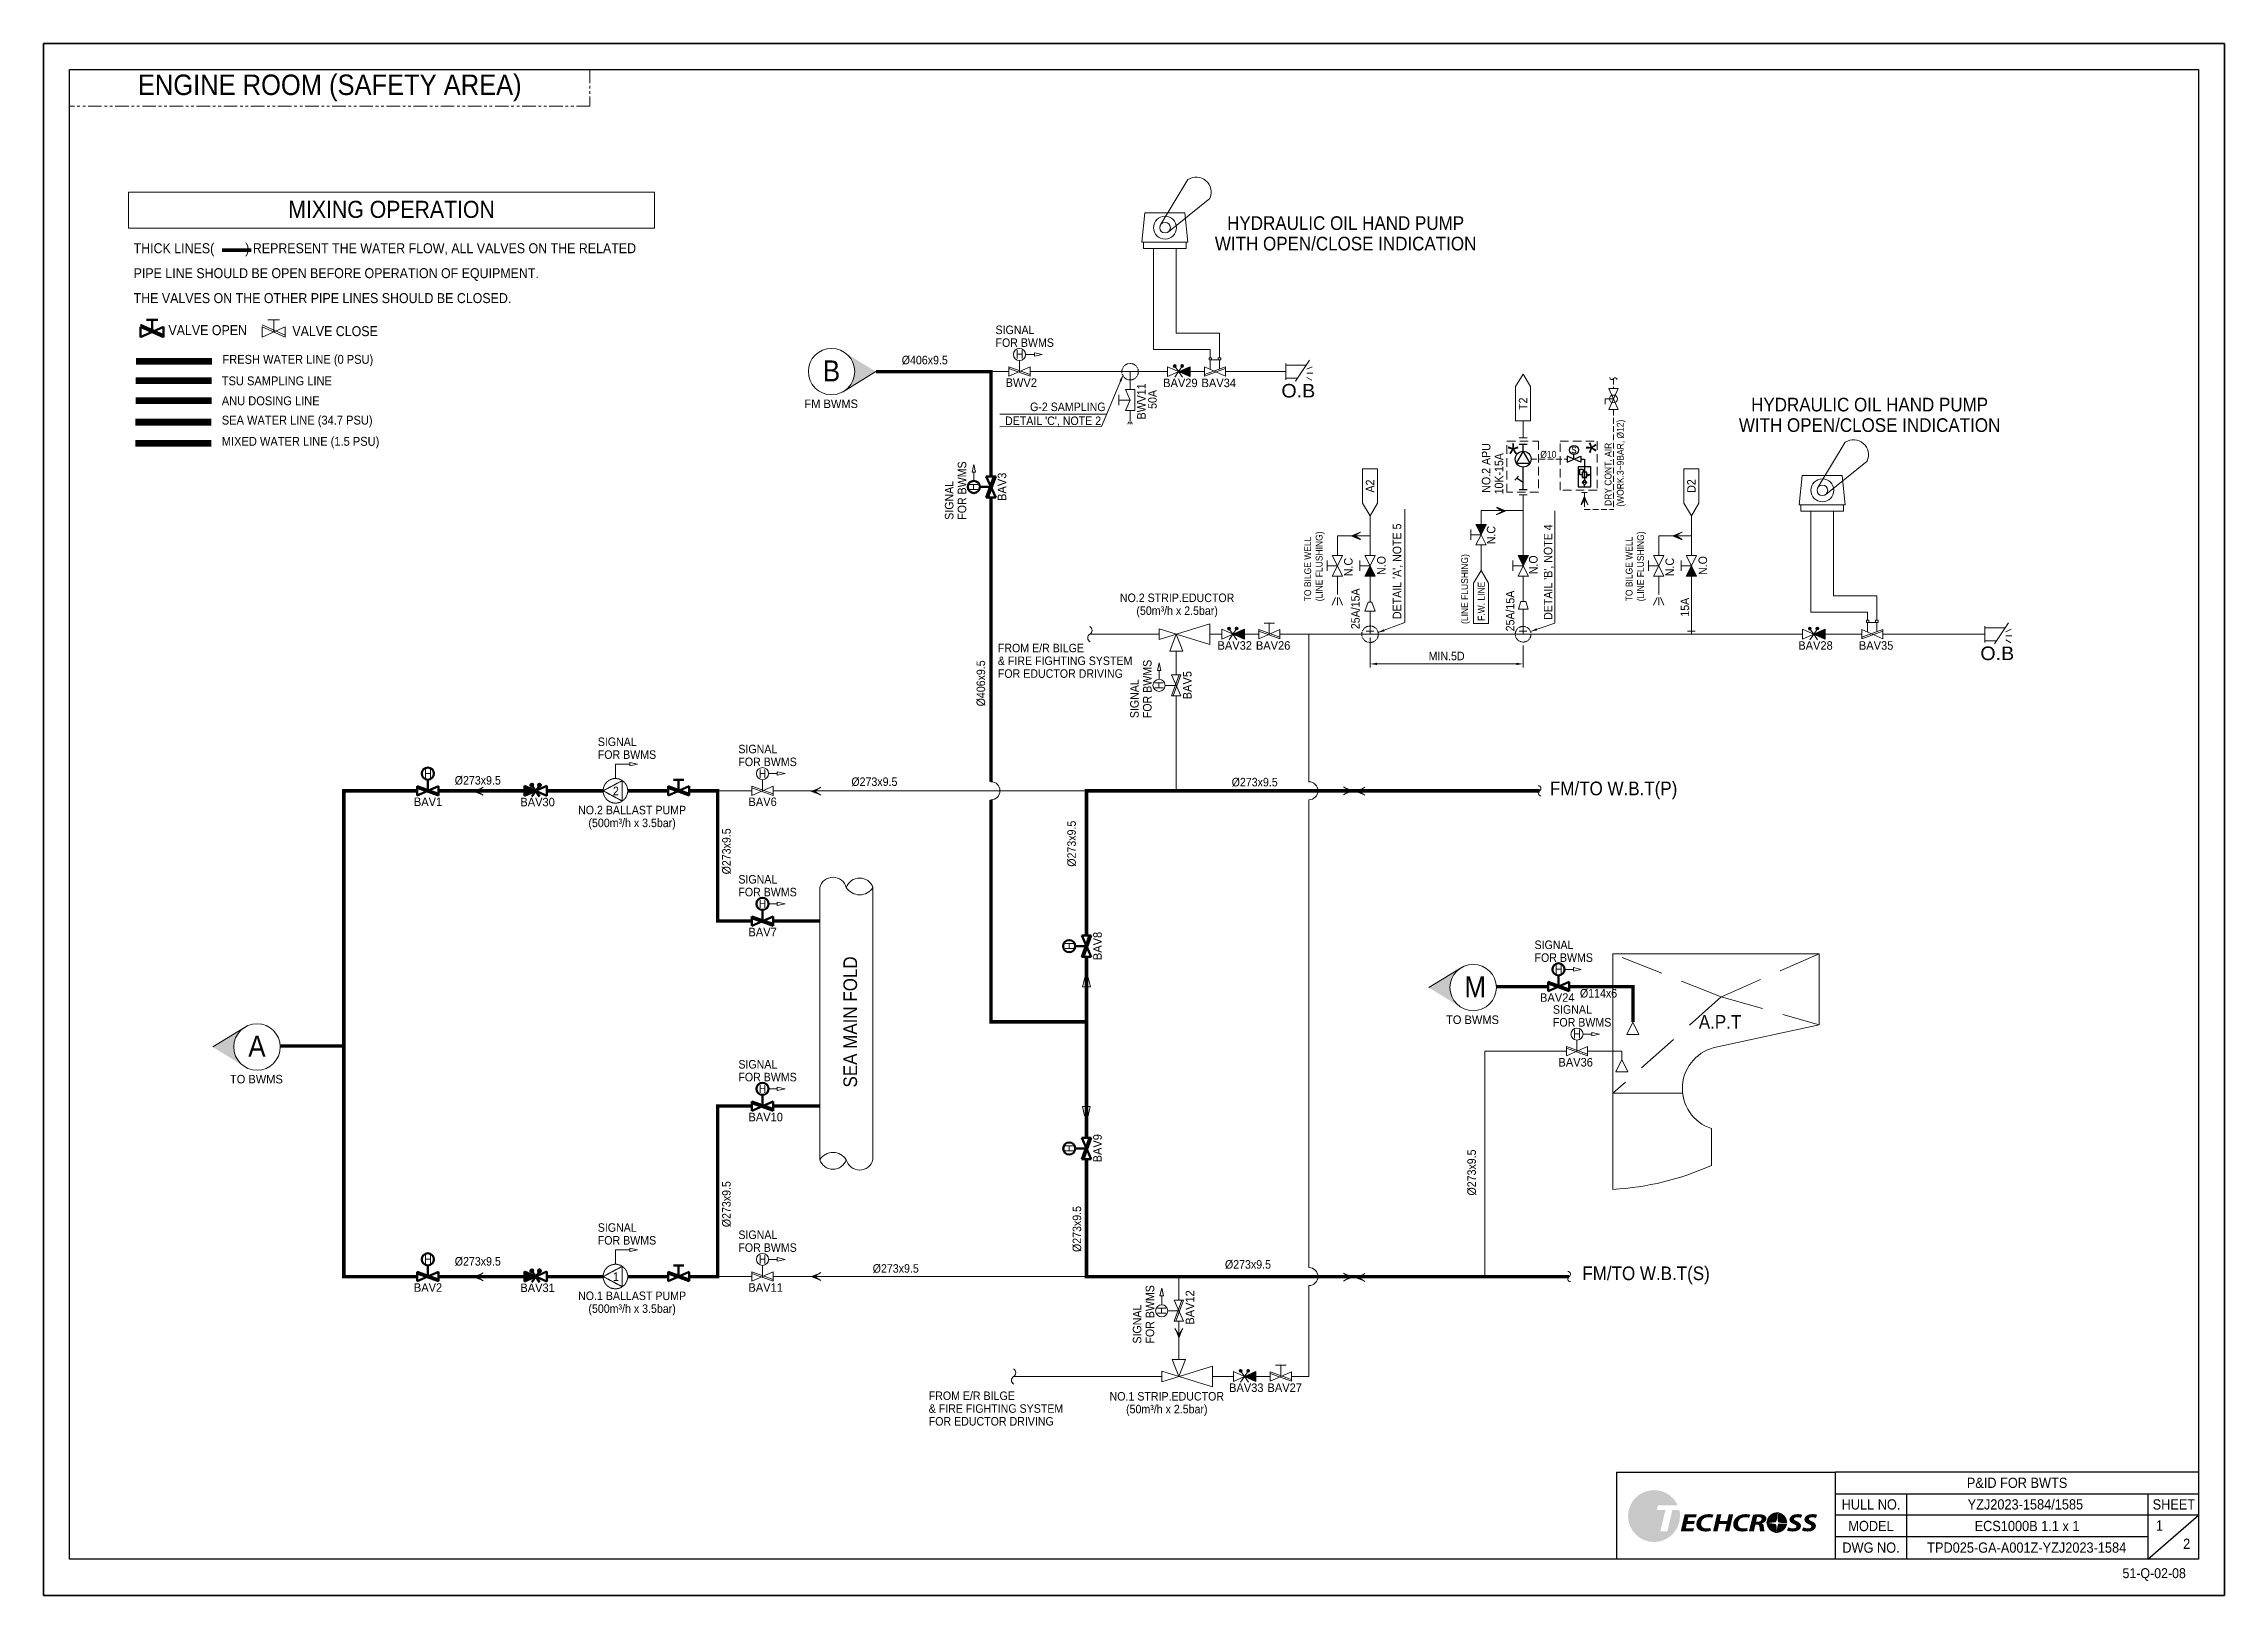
# Model space of a CAD drawing. Extents: x -553847 to 4496999, y 514150 to 878882.
# Drawn here: x 4295572 to 4359381, y 617915 to 663343 of the extents above; entities that cross this region are included whole.
import ezdxf

# ---------------------------------------------------------------- set-up
doc = ezdxf.new("R2010")
doc.units = 0
doc.header["$LTSCALE"] = 25
doc.header["$MEASUREMENT"] = 0
doc.header["$PDMODE"] = 3
doc.header["$PDSIZE"] = -7
for name, pattern in [('DASHED', [0.75, 0.5, -0.25]), ('DASHED2', [0.375, 0.25, -0.125]), ('Dashed_dotted', [9.714286, 6.857143, -1.428571, 0, -1.428571]), ('HIDDEN', [0.375, 0.25, -0.125]), ('PHANTOM', [63.5, 31.75, -6.35, 6.35, -6.35, 6.35, -6.35]), ('PHANTOM2', [31.75, 15.875, -3.175, 3.175, -3.175, 3.175, -3.175])]:
    doc.linetypes.add(name, pattern=pattern)
doc.layers.get('0').update_dxf_attribs({"linetype": 'CONTINUOUS', "lineweight": 9})
doc.layers.get('DEFPOINTS').update_dxf_attribs({"linetype": 'CONTINUOUS'})
doc.layers.add('0.1 Defpoints', color=7, linetype='CONTINUOUS', plot=False)
doc.layers.add('0.2 Dwg sheet', color=7, linetype='CONTINUOUS')
doc.layers.add('0.3 Text', color=7, linetype='CONTINUOUS')
for name, color, linetype, lineweight in [('0.4 Maker scope box', 3, 'HIDDEN', 9), ('0.5 Dim', 1, 'CONTINUOUS', 9), ('1.1 Y_Pipe', 7, 'CONTINUOUS', 13), ('1.10 Air line', 253, 'PHANTOM', 9), ('1.2 Y_Equip', 7, 'DASHED', 15), ('1.5 M_Equip', 4, 'CONTINUOUS', 30), ('1.7 Signal', 6, 'ZIGZAG', 9), ('1.9 Arrow', 1, 'CONTINUOUS', 9)]:
    doc.layers.add(name, color=color, linetype=linetype, lineweight=lineweight)
doc.layers.add('2.1 Valve open', color=7, linetype='CONTINUOUS', lineweight=50, true_color=0x1b21e4)
for name, color, linetype, true_color in [('2.2 Ballast water line', 7, 'CONTINUOUS', 0x1b21e4), ('2.3 TSU sampling line', 7, 'DASHED2', 0xf4541a), ('2.4 ANU dosing line', 7, 'DASHED2', 0xff29ff)]:
    doc.layers.add(name, color=color, linetype=linetype, true_color=true_color)
doc.styles.add('ARIAL', font='arial.ttf')
doc.styles.get("Standard").update_dxf_attribs({"font": '', "width": 0.95, "height": 250})
doc.styles.get('Standard').set_extended_font_data('Gulim')
doc.linetypes.add('ZIGZAG', pattern='A,0.0001,-0.2,[131,ltypeshp.shx,S=0.2,R=0,X=-0.2,Y=0],-0.4,[131,ltypeshp.shx,S=0.2,R=180,X=0.2,Y=0],-0.2', length=0.8001)
doc.dimstyles.new('TC50', dxfattribs={"dimtxt": 250, "dimasz": 200, "dimexe": 100, "dimexo": 100, "dimgap": 100, "dimtad": 1, "dimtoh": 1, "dimdec": 0, "dimrnd": 0.0005, "dimzin": 9, "dimdsep": 46, "dimtxsty": 'Standard', "dimcen": -3.5, "dimclrd": 1, "dimclre": 1, "dimazin": 2, "dimtfac": 0.6, "dimtdec": 0, "dimtmove": 0, "dimatfit": 3, "dimfxl": 4, "dimtolj": 1, "dimlwd": 15, "dimlwe": 15, "dimarcsym": 0})

msp = doc.modelspace()

# ---------------------------------------------------------------- texts
at = {"linetype": 'Continuous', "width": 0.95}
for s, p in [('FRESH WATER LINE (0 PSU)', (4300805.6, 653968.7, 0)), ('TSU SAMPLING LINE', (4300785.1, 653339.9, 0)), ('ANU DOSING LINE', (4300785.7, 652754.9, 0)), ('SEA WATER LINE (34.7 PSU)', (4300785.6, 652190, 0)), ('MIXED WATER LINE (1.5 PSU)', (4300785.6, 651568.7, 0))]:
    msp.add_text(s, height=260.744, dxfattribs=at).set_placement(p)
at = {"color": 0, "char_height": 292.032, "line_spacing_factor": 0.9}
for s, insert, width, attachment_point in [('\\pxsm1.5,ql;THICK LINES(         ) REPRESENT THE WATER FLOW, ALL VALVES ON THE RELATED \\PPIPE LINE SHOULD BE OPEN BEFORE OPERATION OF EQUIPMENT.\\PTHE VALVES ON THE OTHER PIPE LINES SHOULD BE CLOSED.', (4298205.3, 657498.3), 17668.88, 1), ('\\pxqc;VALVE OPEN ', (4300373.7, 654952), 2488.336, 5), ('\\pxqc;VALVE CLOSE', (4304100.7, 654922.7), 2488.336, 5)]:
    msp.add_mtext(s, dxfattribs=dict(at, insert=insert, width=width, attachment_point=attachment_point))
at = {"layer": '0.3 Text'}
for s, height, width, p in [('Ø406x9.5', 250, 0.95, (4320681.5, 653952.9)), ('BWV2', 250, 0.99, (4323719.8, 653293.6)), ('BAV29', 250, 0.99, (4328329.7, 653285.7)), ('BAV34', 250, 0.99, (4329452.9, 653285.7)), ('FM BWMS', 250, 0.99, (4317835.4, 652673.4)), ('O.B', 396, 1.109649, (4331789.4, 652982.8)), ('Ø10', 200, 0.95, (4339365.1, 651220.3, -934.9)), ('BAV32', 250, 0.99, (4329920.4, 645598.4)), ('BAV26', 250, 0.99, (4331043.5, 645598.4)), ('BAV28', 250, 0.99, (4346913, 645598.4)), ('BAV35', 250, 0.99, (4348686.8, 645598.4)), ('O.B', 396, 1.109649, (4352240.6, 645295.4)), ('Ø273x9.5', 250, 0.95, (4307602.5, 641651.3)), ('Ø273x9.5', 250, 0.95, (4319206.1, 641610.5)), ('Ø273x9.5', 250, 0.95, (4330334.4, 641597.9)), ('BAV1', 250, 0.99, (4306406.1, 641022.3)), ('BAV30', 250, 0.99, (4309521.2, 641014.4)), ('BAV6', 250, 0.99, (4316195.8, 641022.3)), ('BAV7', 250, 0.99, (4316195.8, 637209.4)), ('BAV24', 250, 0.99, (4339357.6, 635291.4)), ('Ø114x6', 250, 0.95, (4340524.8, 635418)), ('TO BWMS', 250, 0.99, (4336608.4, 634641.9)), ('BAV36', 250, 0.99, (4339896.1, 633397.4)), ('TO BWMS', 250, 0.99, (4301024.8, 632902.7)), ('BAV10', 250, 0.99, (4316195.8, 631793.3)), ('Ø273x9.5', 250, 0.95, (4307602.5, 627571)), ('Ø273x9.5', 250, 0.95, (4319831.9, 627361.2)), ('Ø273x9.5', 250, 0.95, (4330137.8, 627479.2)), ('BAV2', 250, 0.99, (4306406.1, 626802.7)), ('BAV31', 250, 0.99, (4309521.2, 626794.8)), ('BAV11', 250, 0.99, (4316195.8, 626802.7)), ('BAV33', 250, 0.99, (4330258.6, 623869.9)), ('BAV27', 250, 0.99, (4331381.8, 623869.9))]:
    msp.add_text(s, height=height, dxfattribs=dict(at, width=width)).set_placement(p)
for s, height, rotation, width, p in [('BWV11', 250, 90, 0.95, (4327818.8, 652342)), ('50A', 250, 90, 0.95, (4328142, 652648.9)), ('s', 248.9, 0.00724, 0.95, (4340272.7, 651351.6)), ('BAV3', 250, 90, 0.99, (4323738, 649955.1)), ('N.C', 250, 90, 0.95, (4338050.7, 648687)), ('N.C', 250, 90, 0.95, (4333873.5, 647752.7)), ('N.C', 250, 90, 0.95, (4343277.8, 647752.7)), ('25A/15A', 250, 90, 0.95, (4334081, 646200.6)), ('15A', 250, 90, 0.95, (4343719.7, 646566.2)), ('Ø406x9.5', 250, 90, 0.95, (4323120.2, 643941.1)), ('BAV5', 250, 90, 0.99, (4329160, 644147.3)), ('Ø273x9.5', 250, 90, 0.95, (4315676.4, 639022.8)), ('Ø273x9.5', 250, 90, 0.95, (4325774.6, 639246.6)), ('BAV8', 250, 90, 0.99, (4326532.5, 636512.5)), ('BAV9', 250, 90, 0.99, (4326532.5, 630590.9)), ('Ø273x9.5', 250, 90, 0.95, (4337480.7, 629621.4)), ('Ø273x9.5', 250, 90, 0.95, (4315676.4, 628695.2)), ('Ø273x9.5', 250, 90, 0.95, (4325930.5, 627967.3)), ('BAV12', 250, 90, 0.99, (4329237.3, 625839.5))]:
    msp.add_text(s, height=height, rotation=rotation, dxfattribs=dict(at, width=width)).set_placement(p)
at = {"layer": '0.3 Text', "linetype": 'Continuous', "width": 0.95}
for s, height, p in [('(WORK.3~9BAR, Ø12)', 200, (4341804.9, 649785.4)), ('NO.2 APU', 250, (4337905.3, 650195.2)), ('DRY CONT. AIR ', 200, (4341448.4, 649807.2)), ('10K-15A', 250, (4338280.8, 650145.4)), ('25A/15A', 250, (4338607.9, 646136.2))]:
    msp.add_text(s, height=height, rotation=90, dxfattribs=at).set_placement(p)
at = {"layer": '0.3 Text', "color": 4, "linetype": 'Continuous', "width": 0.95}
for s, p in [('1', (4357378.7, 619810.1)), ('2', (4358174.5, 619277.6))]:
    msp.add_text(s, height=300, dxfattribs=at).set_placement(p)
at = {"layer": '0.3 Text', "attachment_point": 5, "line_spacing_factor": 0.9}
for s, insert, char_height, width in [('ENGINE ROOM (SAFETY AREA)', (4303945, 662046), 600, 15226.206), ('NO.2 BALLAST PUMP\\P(500m³/h x 3.5bar)', (4312791.1, 640679.9), 250, 3464.914), ('NO.1 BALLAST PUMP\\P(500m³/h x 3.5bar)', (4312791.1, 626460.2), 250, 3464.914)]:
    msp.add_mtext(s, dxfattribs=dict(at, insert=insert, char_height=char_height, width=width))
at = {"layer": '0.3 Text', "char_height": 400, "attachment_point": 5, "line_spacing_factor": 0.9}
for s, width, insert in [('\\pxqc;HYDRAULIC OIL HAND PUMP \\PWITH OPEN/CLOSE INDICATION', 8519.21, (4333668.8, 657784.9, 0)), ('\\pxqc;HYDRAULIC OIL HAND PUMP \\PWITH OPEN/CLOSE INDICATION', 8519.21, (4349000.2, 652471.7, 0)), ('\\pxqc,t9;FM/TO W.B.T(P)', 7504.303, (4341511.3, 641478)), ('\\pxqc,t9;A.P.T', 6815.001, (4344624.1, 634705.3)), ('\\pxqc,t9;FM/TO W.B.T(S)', 9815.352, (4342459.2, 627283.6))]:
    msp.add_mtext_dynamic_manual_height_columns(s, width=width, gutter_width=1000, heights=[0], dxfattribs=dict(at, insert=insert))
at = {"layer": '0.3 Text', "color": 3, "char_height": 250, "width": 3089.316, "attachment_point": 5, "line_spacing_factor": 0.9}
for insert in [(4324969.3, 654773.9), (4313331.4, 642714.7), (4317445.2, 642502.6), (4317445.2, 638689.8), (4340741, 636771.7), (4341279.5, 634877.7), (4317445.2, 633273.6), (4313331.4, 628495), (4317445.2, 628283)]:
    msp.add_mtext('\\pxql;SIGNAL\\PFOR BWMS', dxfattribs=dict(at, insert=insert))
at = {"layer": '0.3 Text', "char_height": 250, "attachment_point": 3}
for s, insert in [('G-2 SAMPLING', (4326644.8, 652834.2)), ("DETAIL 'C', NOTE 2", (4326515.2, 652426.3))]:
    msp.add_mtext(s, dxfattribs=dict(at, insert=insert))
at = {"layer": '0.3 Text', "rotation": 90}
for s, insert, char_height, width, attachment_point in [('\\pxqc;T2', (4338862.7, 652800.1), 250, 1009.722, 5), ('\\pxqc;A2', (4334383.4, 650390.5), 250, 1009.722, 5), ('\\pxqc;D2', (4343787.7, 650390.5), 250, 1009.722, 5), ('\\pxql;(LINE FLUSHING)', (4337051.5, 646353.2), 200, 3714.7, 1), ('\\pxqc;F.W. LINE', (4337536.3, 645158.8), 200, 3714.7, 1)]:
    msp.add_mtext(s, dxfattribs=dict(at, insert=insert, char_height=char_height, width=width, attachment_point=attachment_point))
at = {"layer": '0.3 Text', "color": 3, "char_height": 250, "width": 3089.316, "attachment_point": 5, "rotation": 90, "line_spacing_factor": 0.9}
for insert in [(4322257.7, 650948.2), (4327679.7, 645140.4), (4327757, 626832.5)]:
    msp.add_mtext('\\pxql;SIGNAL\\PFOR BWMS', dxfattribs=dict(at, insert=insert))
at = {"layer": '0.3 Text', "char_height": 200, "attachment_point": 1, "rotation": 90}
for insert in [(4332459.7, 647016.8), (4341864.1, 647016.8)]:
    msp.add_mtext_dynamic_manual_height_columns('TO BILGE WELL\\P(LINE FLUSHING)', width=3714.7, gutter_width=1000, heights=[0], dxfattribs=dict(at, insert=insert))
at = {"layer": '0.3 Text', "char_height": 250, "attachment_point": 1, "rotation": 90}
for s, insert in [("DETAIL 'A', NOTE 5", (4335048.7, 646496.8)), ('N.O', (4334590.5, 647787.1)), ('N.O', (4339034.1, 647808.5)), ('N.O', (4343994.8, 647787.1))]:
    msp.add_mtext(s, dxfattribs=dict(at, insert=insert))
at = {"layer": '0.3 Text', "color": 0, "insert": (4339468.9, 646473.3), "char_height": 250, "attachment_point": 1, "rotation": 90}
msp.add_mtext("DETAIL 'B', NOTE 4", dxfattribs=at)
at = {"layer": '0.3 Text', "insert": (4319176.8, 634702.4), "char_height": 400, "width": 8247.999, "attachment_point": 5, "rotation": 90, "line_spacing_factor": 0.9}
msp.add_mtext('SEA MAIN FOLD', dxfattribs=at)
at = {"layer": '0.3 Text', "color": 4, "char_height": 300, "attachment_point": 5}
for s, insert, width in [('\\A1;\\pxqc;P&ID FOR BWTS', (4353315.3, 621208.8), 10618.125), ('\\A1;YZJ2023-1584/1585', (4353558.3, 620577.5), 6962.578), ('\\pxqc;ECS1000B 1.1 x 1', (4353607, 619944.4), 7060), ('\\A1;TPD025-GA-A001Z-YZJ2023-1584', (4353597, 619312.3), 7039.897)]:
    msp.add_mtext(s, dxfattribs=dict(at, insert=insert, width=width))
at = {"layer": '0.3 Text', "insert": (4349041.6, 620576.6), "char_height": 300, "width": 2070.807, "attachment_point": 5}
msp.add_mtext('HULL NO.', dxfattribs=at)
at = {"layer": '0.4 Maker scope box', "style": 'ARIAL'}
msp.add_text('*', height=616, dxfattribs=at).set_placement((4338401.5, 651020.2))
msp.add_text('*', height=616, rotation=90.164448, dxfattribs=at).set_placement((4341315.1, 651347.2))
at = {"layer": '1.1 Y_Pipe', "linetype": 'Continuous', "ltscale": 30, "width": 0.95}
for s, height, p in [('B', 612.9, (4318371.1, 653456.2)), ('FROM E/R BILGE', 250, (4323493.9, 645523.8)), ('& FIRE FIGHTING SYSTEM', 250, (4323493.9, 645150.2)), ('FOR EDUCTOR DRIVING', 250, (4323493.9, 644776.6)), ('M', 612.9, (4337144, 635424.6)), ('A', 612.9, (4301560.4, 633685.5)), ('& FIRE FIGHTING SYSTEM', 250, (4321470.2, 623260.5)), ('FROM E/R BILGE', 250, (4321470.2, 623634.1)), ('FOR EDUCTOR DRIVING', 250, (4321470.2, 622887))]:
    msp.add_text(s, height=height, dxfattribs=at).set_placement(p)
at = {"layer": '1.1 Y_Pipe', "color": 255, "char_height": 250, "width": 3464.914, "attachment_point": 5, "line_spacing_factor": 0.9}
for s, insert in [('{\\C256;H}', (4324130.4, 654244.3)), ('{\\C256;H}', (4306816.6, 641973.1)), ('{\\C256;H}', (4316606.3, 641973.1)), ('{\\C256;2}', (4312317, 641464.1)), ('{\\C256;H}', (4316606.3, 638160.2)), ('{\\C256;H}', (4340440.6, 634348.1)), ('{\\C256;H}', (4316606.3, 632744)), ('{\\C256;H}', (4306816.6, 627753.4)), ('{\\C256;1}', (4312317, 627244.5)), ('{\\C256;H}', (4316606.3, 627753.4))]:
    msp.add_mtext(s, dxfattribs=dict(at, insert=insert))
at = {"layer": '1.1 Y_Pipe', "color": 255, "char_height": 250, "width": 3464.914, "attachment_point": 5, "rotation": 90, "line_spacing_factor": 0.9}
for insert in [(4322787.2, 650365.7), (4328209.3, 644557.9), (4325581.8, 636923.1), (4325581.8, 631001.5), (4328286.5, 626250)]:
    msp.add_mtext('{\\C256;H}', dxfattribs=dict(at, insert=insert))
at = {"layer": '1.1 Y_Pipe', "linetype": 'Continuous', "ltscale": 30, "char_height": 250, "width": 4443.357, "attachment_point": 5, "line_spacing_factor": 0.9}
for s, insert in [('{\\W2.20234; }NO.2 STRIP.EDUCTOR\\P{\\W2.20234; }(50m³/h x 2.5bar)', (4328638.3, 646893.6)), ('{\\W2.20234; }NO.1 STRIP.EDUCTOR\\P{\\W2.20234; }(50m³/h x 2.5bar)', (4328336.4, 623518.8))]:
    msp.add_mtext(s, dxfattribs=dict(at, insert=insert))
at = {"layer": '2.1 Valve open', "char_height": 250, "width": 3464.914, "attachment_point": 5, "rotation": 90, "line_spacing_factor": 0.9}
for insert in [(4322787.2, 650365.7), (4325581.8, 636923.1), (4325581.8, 631001.5)]:
    msp.add_mtext('{\\C256;H}', dxfattribs=dict(at, insert=insert))
at = {"layer": '2.1 Valve open', "char_height": 250, "width": 3464.914, "attachment_point": 5, "line_spacing_factor": 0.9}
for insert in [(4306816.6, 641973.1), (4316606.3, 638160.2), (4339902.1, 636242.1), (4316606.3, 632744), (4306816.6, 627753.4)]:
    msp.add_mtext('{\\C256;H}', dxfattribs=dict(at, insert=insert))
at = {"layer": '2.2 Ballast water line', "insert": (4305752.7, 658486.7), "char_height": 500, "width": 15390.85, "attachment_point": 5, "line_spacing_factor": 0.9}
msp.add_mtext('\\pxqc;MIXING OPERATION', dxfattribs=at)

# ---------------------------------------------------------------- blocks, each defined once
blk = doc.blocks.new('양식 51-Q-02-08')
at = {"layer": '0.1 Defpoints'}
blk.add_lwpolyline([(-2677005, 1033560), (-2613196, 1033560), (-2613196, 988132), (-2677005, 988132)], close=True, dxfattribs=at)
at = {"layer": '0.2 Dwg sheet'}
for p, q in [((-2630979, 991742), (-2624571, 991742)), ((-2630979, 991742), (-2630979, 989196)), ((-2624571, 989196), (-2624571, 991742)), ((-2613953, 991742), (-2624571, 991742)), ((-2624571, 991110), (-2613953, 991110)), ((-2622500, 991110), (-2622500, 989196)), ((-2615440, 991110), (-2615440, 989196)), ((-2613953, 990478), (-2624571, 990478)), ((-2615440, 989196), (-2613953, 990478)), ((-2615440, 989846), (-2624571, 989846))]:
    blk.add_line(p, q, dxfattribs=at)
blk.add_lwpolyline([(-2613953, 989196), (-2676245, 989196), (-2676245, 1032800), (-2613953, 1032800)], close=True, dxfattribs=at)
at = {"layer": '0.2 Dwg sheet', "insert": (-2623536, 989529), "char_height": 300, "width": 2070.81, "attachment_point": 5}
blk.add_mtext('DWG NO.', dxfattribs=at)
at = {"layer": '0.3 Text', "width": 0.95}
blk.add_text('51-Q-02-08', height=291.7, dxfattribs=at).set_placement((-2616177, 988637))
at = {"layer": '0.3 Text', "char_height": 300, "attachment_point": 5}
for s, insert, width in [('MODEL', (-2623536, 990162), 2070.81), ('\\A1;SHEET', (-2614674, 990794), 1532.09)]:
    blk.add_mtext(s, dxfattribs=dict(at, insert=insert, width=width))
blk = doc.blocks.new('*D214')
at = {"layer": '0.5 Dim', "color": 1, "linetype": 'ByBlock', "lineweight": 15, "ltscale": 30, "transparency": 16777216}
for p, q in [((4334383, 645953), (4334383, 645083)), ((4334583, 645183), (4338666, 645183)), ((4338866, 645723), (4338866, 645083))]:
    blk.add_line(p, q, dxfattribs=at)
at = {"layer": '0.5 Dim', "color": 1, "linetype": 'Continuous', "ltscale": 30, "transparency": 16777216}
for points in [[(4334583, 645217), (4334583, 645150), (4334383, 645183)], [(4338666, 645217), (4338666, 645150), (4338866, 645183)]]:
    blk.add_solid(points, dxfattribs=at)
at = {"layer": 'DEFPOINTS', "color": 0, "linetype": 'Continuous', "ltscale": 30, "transparency": 16777216}
for p in [(4334383, 646053), (4338866, 645823), (4338866, 645183)]:
    blk.add_point(p, dxfattribs=at)
at = {"layer": '0.5 Dim', "color": 0, "linetype": 'Continuous', "ltscale": 30, "transparency": 16777216, "insert": (4336624, 645413), "char_height": 250, "attachment_point": 5}
blk.add_mtext('\\A1;{\\C0;MIN.5D}', dxfattribs=at)

# ---------------------------------------------------------------- dimensions: what is measured, and where the dimension line sits
at = {"layer": '0.5 Dim', "color": 0, "linetype": 'Continuous', "ltscale": 30}
dim = msp.add_linear_dim(base=(4338865.8, 645183.2), p1=(4334383.2, 646052.5), p2=(4338865.8, 645822.9), text='{\\C0;MIN.5D}', dimstyle='TC50', override={"dimtoh": 0, "dimarcsym": 1}, dxfattribs=at)
dim.commit()
dim.dimension.update_dxf_attribs({"geometry": '*D214', "text_midpoint": (4336624.5, 645183.2), "dimtype": 160})

# ---------------------------------------------------------------- hatches: boundary and pattern name
at = {"layer": '0.2 Dwg sheet', "lineweight": 0}
h = msp.add_hatch(color=256, dxfattribs=at)
h.dxf.hatch_style = 2
edge = h.paths.add_edge_path()
edge.add_spline(control_points=[(4343229.4, 620410.2), (4343229.4, 620410.2), (4343082.3, 619793.5), (4343082.3, 619793.5), (4343082.3, 619793.5), (4342878.5, 619793.5), (4342878.5, 619793.5), (4342878.5, 619793.5), (4343025.7, 620410.2), (4343025.7, 620410.2), (4343025.7, 620410.2), (4342773.8, 620410.2), (4342773.8, 620410.2), (4342773.8, 620410.2), (4342809.2, 620552), (4342809.2, 620552), (4342809.2, 620552), (4343384.5, 620552), (4343384.5, 620552), (4343264.8, 620814.6), (4343000.2, 620997.2), (4342692.7, 620997.2), (4342273, 620997.2), (4341932.7, 620656.9), (4341932.7, 620237.1), (4341932.7, 619817.3), (4342273, 619477), (4342692.7, 619477), (4343112.6, 619477), (4343452.8, 619817.3), (4343452.8, 620237.1), (4343452.8, 620296.7), (4343445.7, 620354.6), (4343432.8, 620410.2), (4343432.8, 620410.2), (4343229.4, 620410.2), (4343229.4, 620410.2)], knot_values=[0, 0, 0, 0, 1, 1, 1, 2, 2, 2, 3, 3, 3, 4, 4, 4, 5, 5, 5, 6, 6, 6, 7, 7, 7, 8, 8, 8, 9, 9, 9, 10, 10, 10, 11, 11, 11, 12, 12, 12, 12], degree=3, periodic=0)
h = msp.add_hatch(color=256, dxfattribs=at)
h.dxf.hatch_style = 2
h.paths.add_polyline_path([(4343864, 620003.1), (4343652.2, 620003.1), (4343624.6, 619882.8), (4343863.1, 619882.8), (4343841.9, 619792.6), (4343475.7, 619792.6), (4343589.2, 620286.6), (4343942.9, 620286.6), (4343921.6, 620196.6), (4343696.5, 620196.6), (4343671.6, 620091.6), (4343885.3, 620091.6)])
h = msp.add_hatch(color=256, dxfattribs=at)
h.dxf.hatch_style = 2
edge = h.paths.add_edge_path()
edge.add_spline(control_points=[(4344352.5, 619805.8), (4344320.7, 619794.1), (4344267.4, 619784.6), (4344195.7, 619784.6), (4344037, 619784.6), (4343931.5, 619863.7), (4343931.5, 619994.3), (4343931.5, 620106.4), (4343991.8, 620192.8), (4344082.2, 620242.7), (4344144.3, 620277.8), (4344217, 620294.7), (4344301.1, 620294.7), (4344365.8, 620294.7), (4344414.6, 620282.3), (4344432.3, 620274.3), (4344432.3, 620274.3), (4344396.9, 620188.4), (4344396.9, 620188.4), (4344380, 620195.7), (4344340.1, 620204.5), (4344288.7, 620204.5), (4344237.3, 620204.5), (4344188.5, 620191.4), (4344152.3, 620166.4), (4344102.6, 620132), (4344069.8, 620075.5), (4344069.8, 620006.7), (4344069.8, 619927.5), (4344123.9, 619874.7), (4344228.5, 619874.7), (4344271, 619874.7), (4344312.7, 619880.5), (4344342, 619890.9), (4344342, 619890.9), (4344352.5, 619805.8), (4344352.5, 619805.8)], knot_values=[0, 0, 0, 0, 1, 1, 1, 2, 2, 2, 3, 3, 3, 4, 4, 4, 5, 5, 5, 6, 6, 6, 7, 7, 7, 8, 8, 8, 9, 9, 9, 10, 10, 10, 11, 11, 11, 12, 12, 12, 12], degree=3, periodic=0)
h = msp.add_hatch(color=256, dxfattribs=at)
h.dxf.hatch_style = 2
h.paths.add_polyline_path([(4344662.8, 620286.6), (4344618.5, 620094.7), (4344834.8, 620094.7), (4344879.1, 620286.6), (4345007.7, 620286.6), (4344894.2, 619792.6), (4344766.5, 619792.6), (4344813.5, 620000.8), (4344596.3, 620000.8), (4344549.3, 619792.6), (4344421.7, 619792.6), (4344535.1, 620286.6)])
h = msp.add_hatch(color=256, dxfattribs=at)
h.dxf.hatch_style = 2
edge = h.paths.add_edge_path()
edge.add_spline(control_points=[(4345430.7, 619805.8), (4345398.9, 619794.1), (4345345.6, 619784.6), (4345273.8, 619784.6), (4345115.2, 619784.6), (4345009.6, 619863.7), (4345009.6, 619994.3), (4345009.6, 620106.4), (4345069.9, 620192.8), (4345160.2, 620242.7), (4345222.5, 620277.8), (4345295.1, 620294.7), (4345379.3, 620294.7), (4345444, 620294.7), (4345492.8, 620282.3), (4345510.4, 620274.3), (4345510.4, 620274.3), (4345475, 620188.4), (4345475, 620188.4), (4345458.3, 620195.7), (4345418.3, 620204.5), (4345366.9, 620204.5), (4345315.4, 620204.5), (4345266.8, 620191.4), (4345230.4, 620166.4), (4345180.7, 620132), (4345147.9, 620075.5), (4345147.9, 620006.7), (4345147.9, 619927.5), (4345201.9, 619874.7), (4345306.6, 619874.7), (4345349.1, 619874.7), (4345390.8, 619880.5), (4345420, 619890.9), (4345420, 619890.9), (4345430.7, 619805.8), (4345430.7, 619805.8)], knot_values=[0, 0, 0, 0, 1, 1, 1, 2, 2, 2, 3, 3, 3, 4, 4, 4, 5, 5, 5, 6, 6, 6, 7, 7, 7, 8, 8, 8, 9, 9, 9, 10, 10, 10, 11, 11, 11, 12, 12, 12, 12], degree=3, periodic=0)
at = {"layer": '0.2 Dwg sheet', "linetype": 'Continuous', "lineweight": 0}
h = msp.add_hatch(color=256, dxfattribs=at)
h.paths.add_polyline_path([(4345981.7, 620185.5), (4345973, 620210.5), (4345937.7, 620249.1), (4345882.3, 620274.9), (4345812.2, 620287.1), (4345735.4, 620289.2), (4345663.6, 620285.7), (4345600.6, 620277.1), (4345489, 619793), (4345492, 619792.6), (4345614.8, 619792.6), (4345659.1, 619987.4), (4345705.5, 619987.4), (4345719.8, 619986.2), (4345744.5, 619978.7), (4345762.4, 619963.5), (4345774.4, 619938.1), (4345791.2, 619813.3), (4345795, 619797), (4345802.1, 619792.5), (4345927.9, 619792.5), (4345921.7, 619811.6), (4345916.4, 619840.4), (4345903.1, 619945), (4345896.5, 619971.4), (4345871.1, 620009.9), (4345848, 620023.7), (4345848, 620025.7), (4345861.8, 620029.7), (4345907.8, 620049), (4345944.2, 620075.3), (4345970.6, 620109.6), (4345982.9, 620151.6), (4345983.5, 620171.5)])
h.paths.add_polyline_path([(4345841.8, 620137.6, -0.1380365), (4345810.6, 620093.9, -0.1340355), (4345738.7, 620071), (4345676.5, 620071), (4345706.2, 620207.2), (4345769.2, 620207.2, -0.1816988), (4345829, 620187.5, -0.2969134)], flags=16)
at = {"layer": '0.2 Dwg sheet', "lineweight": 0}
h = msp.add_hatch(color=256, dxfattribs=at)
h.dxf.hatch_style = 2
edge = h.paths.add_edge_path()
edge.add_spline(control_points=[(4346312.2, 620344.5), (4346303.8, 620345.2), (4346295.4, 620345.8), (4346286.8, 620345.8), (4346185.9, 620345.8), (4346096.9, 620295.6), (4346042.9, 620219), (4346031.8, 620201.7), (4346021.9, 620183.2), (4346013.6, 620163.5), (4346001.6, 620134.7), (4345993.8, 620105.3), (4345989.7, 620076.1), (4345988.8, 620066.6), (4345988.3, 620057), (4345988.3, 620047.2), (4345988.3, 620046.7), (4345988.3, 620046.1), (4345988.3, 620045.5), (4346100.7, 620052.8), (4346231.5, 620065.6), (4346247.7, 620072.8), (4346268.6, 620082.2), (4346300.3, 620269.1), (4346312.2, 620344.5)], knot_values=[0, 0, 0, 0, 1, 1, 1, 2, 2, 2, 3, 3, 3, 4, 4, 4, 5, 5, 5, 6, 6, 6, 7, 7, 7, 8, 8, 8, 8], degree=3, periodic=0)
h = msp.add_hatch(color=256, dxfattribs=at)
h.dxf.hatch_style = 2
edge = h.paths.add_edge_path()
edge.add_spline(control_points=[(4346343.8, 620063.1), (4346359.1, 620052.9), (4346463.4, 620047), (4346585.2, 620043.5), (4346585.2, 620044.7), (4346585.4, 620046), (4346585.4, 620047.2), (4346585.4, 620193.8), (4346479.6, 620315.5), (4346340.3, 620340.8), (4346330.4, 620255.7), (4346314.1, 620082.6), (4346343.8, 620063.1)], knot_values=[0, 0, 0, 0, 1, 1, 1, 2, 2, 2, 3, 3, 3, 4, 4, 4, 4], degree=3, periodic=0)
h = msp.add_hatch(color=256, dxfattribs=at)
h.dxf.hatch_style = 2
edge = h.paths.add_edge_path()
edge.add_spline(control_points=[(4346623.8, 619907), (4346659.2, 619889.5), (4346708.8, 619875.4), (4346764.7, 619875.4), (4346813.5, 619875.4), (4346858.7, 619894.5), (4346858.7, 619932.6), (4346858.7, 619961.2), (4346832.9, 619978.8), (4346778.1, 620003.1), (4346715.1, 620030.9), (4346654.8, 620070.5), (4346654.8, 620134.2), (4346654.8, 620233.9), (4346759.3, 620294.7), (4346889.6, 620294.7), (4346961.4, 620294.7), (4347004.1, 620281.5), (4347029.6, 620270.5), (4347029.6, 620270.5), (4346989.8, 620182.7), (4346989.8, 620182.7), (4346970.4, 620191.4), (4346928.7, 620204.5), (4346879, 620203.8), (4346819.6, 620203.8), (4346788.6, 620179.6), (4346788.6, 620152.4), (4346788.6, 620123.1), (4346825, 620105.6), (4346875.5, 620082.2), (4346948.2, 620050.5), (4346993.4, 620010.3), (4346993.4, 619950.9), (4346993.4, 619841), (4346883.5, 619784.6), (4346751.3, 619784.6), (4346668.9, 619785.2), (4346608.7, 619802.8), (4346581.2, 619819.8), (4346581.2, 619819.8), (4346623.8, 619907), (4346623.8, 619907)], knot_values=[0, 0, 0, 0, 1, 1, 1, 2, 2, 2, 3, 3, 3, 4, 4, 4, 5, 5, 5, 6, 6, 6, 7, 7, 7, 8, 8, 8, 9, 9, 9, 10, 10, 10, 11, 11, 11, 12, 12, 12, 13, 13, 13, 14, 14, 14, 14], degree=3, periodic=0)
h = msp.add_hatch(color=256, dxfattribs=at)
h.dxf.hatch_style = 2
edge = h.paths.add_edge_path()
edge.add_spline(control_points=[(4347060.8, 619907), (4347096.3, 619889.5), (4347145.8, 619875.4), (4347201.7, 619875.4), (4347250.6, 619875.4), (4347295.7, 619894.5), (4347295.7, 619932.6), (4347295.7, 619961.2), (4347270.1, 619978.8), (4347215, 620003.1), (4347152.1, 620030.9), (4347091.8, 620070.5), (4347091.8, 620134.2), (4347091.8, 620233.9), (4347196.5, 620294.7), (4347326.7, 620294.7), (4347398.5, 620294.7), (4347441, 620281.5), (4347466.8, 620270.5), (4347466.8, 620270.5), (4347426.9, 620182.7), (4347426.9, 620182.7), (4347407.4, 620191.4), (4347365.8, 620204.5), (4347316.2, 620203.8), (4347256.8, 620203.8), (4347225.6, 620179.6), (4347225.6, 620152.4), (4347225.6, 620123.1), (4347262, 620105.6), (4347312.5, 620082.2), (4347385.2, 620050.5), (4347430.5, 620010.3), (4347430.5, 619950.9), (4347430.5, 619841), (4347320.5, 619784.6), (4347188.5, 619784.6), (4347105.9, 619785.2), (4347045.8, 619802.8), (4347018.2, 619819.8), (4347018.2, 619819.8), (4347060.8, 619907), (4347060.8, 619907)], knot_values=[0, 0, 0, 0, 1, 1, 1, 2, 2, 2, 3, 3, 3, 4, 4, 4, 5, 5, 5, 6, 6, 6, 7, 7, 7, 8, 8, 8, 9, 9, 9, 10, 10, 10, 11, 11, 11, 12, 12, 12, 13, 13, 13, 14, 14, 14, 14], degree=3, periodic=0)
h = msp.add_hatch(color=256, dxfattribs=at)
h.dxf.hatch_style = 2
edge = h.paths.add_edge_path()
edge.add_spline(control_points=[(4346238.7, 619992.7), (4346215.3, 620007), (4346085.8, 620014.9), (4345989.7, 620018.9), (4346003.1, 619877), (4346115.7, 619764), (4346257.5, 619750.2), (4346265.4, 619880.2), (4346272.9, 619972), (4346238.7, 619992.7)], knot_values=[0, 0, 0, 0, 1, 1, 1, 2, 2, 2, 3, 3, 3, 3], degree=3, periodic=0)
h = msp.add_hatch(color=256, dxfattribs=at)
h.dxf.hatch_style = 2
edge = h.paths.add_edge_path()
edge.add_spline(control_points=[(4346290.4, 619748.9), (4346439.5, 619750.6), (4346561.9, 619861.6), (4346582.1, 620005.5), (4346462.1, 620002.7), (4346360.3, 619999.2), (4346345.8, 619996.3), (4346318.8, 619990.6), (4346298.8, 619830.4), (4346290.4, 619748.9)], knot_values=[0, 0, 0, 0, 1, 1, 1, 2, 2, 2, 3, 3, 3, 3], degree=3, periodic=0)
at = {"layer": '1.1 Y_Pipe', "linetype": 'Continuous', "ltscale": 30}
h = msp.add_hatch(dxfattribs=at)
h.set_pattern_fill('ANSI31', color=256, scale=1.072502)
h.set_pattern_definition([(45, (4248202.53085, 301852.05704), (-0.094796635586, 0.094796635586), [])])
h.paths.add_polyline_path([(4319014, 653182, 0.5309324), (4319001.1, 654306.5), (4319925, 653739.9)])
at = {"layer": '1.1 Y_Pipe'}
for points in [[(4329107.2, 653884.6), (4328781.2, 653739.9), (4329107.2, 653595.1)], [(4337631.3, 648967), (4337783.1, 649268.5), (4337480.5, 649268.5)], [(4338865.7, 648056.9), (4339017.6, 648358.4), (4338715, 648358.4)], [(4334383.3, 648056.9), (4334535.2, 647755.3), (4334232.6, 647755.3)], [(4343787.7, 648056.9), (4343939.6, 647755.3), (4343636.9, 647755.3)], [(4330697.9, 646197.3), (4330371.9, 646052.5), (4330697.9, 645907.8)], [(4347690.4, 646197.3), (4347364.4, 646052.5), (4347690.4, 645907.8)], [(4309646.6, 641613.3), (4309972.6, 641468.6), (4309646.6, 641323.9)], [(4309646.6, 627393.7), (4309972.6, 627249), (4309646.6, 627104.2)], [(4331036.1, 624468.8), (4330710.1, 624324), (4331036.1, 624179.3)]]:
    msp.add_hatch(color=256, dxfattribs=at).paths.add_polyline_path(points)
at = {"layer": '1.1 Y_Pipe', "linetype": 'Continuous', "ltscale": 30}
h = msp.add_hatch(dxfattribs=at)
h.set_pattern_fill('ANSI31', color=256, scale=1.072502, angle=-180)
h.set_pattern_definition([(225, (4407825.12348, 987596.207), (0.094796635586, -0.094796635586), [])])
h.paths.add_polyline_path([(4337013.6, 636266.2, 0.5309324), (4337026.6, 635141.8), (4336102.6, 635708.4)])
h = msp.add_hatch(dxfattribs=at)
h.set_pattern_fill('ANSI31', color=256, scale=1.072502, angle=-180)
h.set_pattern_definition([(225, (4372241.4973, 985857.05164), (0.094796635586, -0.094796635586), [])])
h.paths.add_polyline_path([(4301430, 634527.1, 0.5309324), (4301442.9, 633402.6), (4300519, 633969.2)])
h = msp.add_hatch(color=256, dxfattribs=at)
h.paths.add_polyline_path([(4328791, 625414.9), (4328791, 625542.5), (4328673.5, 625725.9)])
h.paths.add_polyline_path([(4328791, 625414.9), (4328908.4, 625725.9), (4328791, 625542.5)])
at = {"layer": '1.5 M_Equip'}
h = msp.add_hatch(color=256, dxfattribs=at)
h.paths.add_polyline_path([(4340656.7, 650643.2), (4340665.4, 650674.3), (4340648, 650674.3)])
h.paths.add_polyline_path([(4340647.9, 650762.5), (4340665.3, 650762.5), (4340656.6, 650793.5)])
at = {"layer": '1.9 Arrow'}
h = msp.add_hatch(dxfattribs=at)
h.set_pattern_fill('ANSI31', color=256, scale=0.382453, style=0)
h.set_pattern_definition([(315, (4071855.721377, 991529.58965), (-0.033804374581, -0.033804374581), [])])
h.paths.add_polyline_path([(4338081.5, 649550.4), (4338260.2, 649658.1), (4338082.1, 649766.9), (4338341.3, 649657.9)])
h = msp.add_hatch(dxfattribs=at)
h.set_pattern_fill('ANSI31', color=256, scale=0.356064, angle=90, style=0)
h.set_pattern_definition([(45, (4016764.481565, 405602.92546), (0.031471872735, -0.031471872735), [])])
h.paths.add_polyline_path([(4340559, 649838.1), (4340659.7, 650004.2), (4340760.5, 649838.1), (4340659.7, 650079.7)])
h = msp.add_hatch(dxfattribs=at)
h.set_pattern_fill('ANSI31', color=256, scale=0.382453, angle=360, style=0)
h.set_pattern_definition([(315, (4061082.989324, 982384.761506), (-0.033804374581, -0.033804374581), [])])
h.paths.add_polyline_path([(4334108.9, 649041.5), (4333930.2, 648933.8), (4334108.3, 648825), (4333849.1, 648934)])
h = msp.add_hatch(dxfattribs=at)
h.set_pattern_fill('ANSI31', color=256, scale=0.382453, angle=360, style=0)
h.set_pattern_definition([(315, (4070487.35597, 982384.761506), (-0.033804374581, -0.033804374581), [])])
h.paths.add_polyline_path([(4343513.3, 649041.5), (4343334.6, 648933.8), (4343512.6, 648825), (4343253.5, 648934)])
h = msp.add_hatch(color=256, dxfattribs=at)
h.paths.add_polyline_path([(4308117.6, 641453.9), (4308245.2, 641453.9), (4308428.6, 641571.4)])
h.paths.add_polyline_path([(4308117.6, 641453.9), (4308428.6, 641336.5), (4308245.2, 641453.9)])
h = msp.add_hatch(color=256, dxfattribs=at)
h.paths.add_polyline_path([(4318001.6, 641453.9), (4318129.2, 641453.9), (4318312.5, 641571.4)])
h.paths.add_polyline_path([(4318001.6, 641453.9), (4318312.5, 641336.5), (4318129.2, 641453.9)])
h = msp.add_hatch(color=256, dxfattribs=at)
h.paths.add_polyline_path([(4333916.3, 641467.8), (4333788.7, 641467.8), (4333605.4, 641350.4)])
h.paths.add_polyline_path([(4333916.3, 641467.8), (4333605.4, 641585.2), (4333788.7, 641467.8)])
h = msp.add_hatch(color=256, dxfattribs=at)
h.paths.add_polyline_path([(4333923.9, 641453.9), (4334051.5, 641453.9), (4334234.8, 641571.4)])
h.paths.add_polyline_path([(4333923.9, 641453.9), (4334234.8, 641336.5), (4334051.5, 641453.9)])
h = msp.add_hatch(color=256, dxfattribs=at)
h.paths.add_polyline_path([(4308117.6, 627240), (4308245.2, 627240), (4308428.6, 627357.5)])
h.paths.add_polyline_path([(4308117.6, 627240), (4308428.6, 627122.6), (4308245.2, 627240)])
h = msp.add_hatch(color=256, dxfattribs=at)
h.paths.add_polyline_path([(4318001.6, 627247.1), (4318129.2, 627247.1), (4318312.5, 627364.6)])
h.paths.add_polyline_path([(4318001.6, 627247.1), (4318312.5, 627129.7), (4318129.2, 627247.1)])
h = msp.add_hatch(color=256, dxfattribs=at)
h.paths.add_polyline_path([(4333916.3, 627234.4), (4333788.7, 627234.5), (4333605.4, 627117)])
h.paths.add_polyline_path([(4333916.3, 627234.4), (4333605.4, 627351.9), (4333788.7, 627234.5)])
h = msp.add_hatch(color=256, dxfattribs=at)
h.paths.add_polyline_path([(4333923.9, 627220.6), (4334051.5, 627220.6), (4334234.8, 627338)])
h.paths.add_polyline_path([(4333923.9, 627220.6), (4334234.8, 627103.1), (4334051.5, 627220.6)])
at = {"layer": '2.1 Valve open'}
for points in [[(4309646.6, 641613.3), (4309972.6, 641468.6), (4309646.6, 641323.9)], [(4309646.6, 627393.7), (4309972.6, 627249), (4309646.6, 627104.2)]]:
    msp.add_hatch(color=256, dxfattribs=at).paths.add_polyline_path(points)

# ---------------------------------------------------------------- linework, layer by layer
at = {"ltscale": 30}
msp.add_lwpolyline([(4298057.3, 658993), (4313448.1, 658993), (4313448.1, 657943.2), (4298057.3, 657943.2)], close=True, dxfattribs=at)
at = {"layer": '0.1 Defpoints', "color": 4, "linetype": 'ByBlock'}
msp.add_lwpolyline([(4295572.2, 617914.9), (4359381.2, 617914.9), (4359381.2, 663342.8), (4295572.2, 663342.8)], close=True, dxfattribs=at)
at = {"layer": '0.2 Dwg sheet', "linetype": 'Continuous', "lineweight": 0}
msp.add_line((4345489, 619793), (4345600.6, 620277.1), dxfattribs=at)
at = {"layer": '0.2 Dwg sheet', "lineweight": 0}
for points in [[(4346312.2, 620344.5), (4346300.3, 620269.1), (4346268.6, 620082.2), (4346247.7, 620072.8)], [(4346343.8, 620063.1), (4346314.1, 620082.6), (4346330.4, 620255.7), (4346340.3, 620340.8)], [(4346247.7, 620072.8), (4346231.5, 620065.6), (4346100.7, 620052.8), (4345988.3, 620045.5)], [(4345989.7, 620018.9), (4346085.8, 620014.9), (4346215.3, 620007), (4346238.7, 619992.7)], [(4346238.7, 619992.7), (4346272.9, 619972), (4346265.4, 619880.2), (4346257.5, 619750.2)], [(4346290.4, 619748.9), (4346298.8, 619830.4), (4346318.8, 619990.6), (4346345.8, 619996.3)], [(4346585.2, 620043.5), (4346463.4, 620047), (4346359.1, 620052.9), (4346343.8, 620063.1)], [(4346345.8, 619996.3), (4346360.3, 619999.2), (4346462.1, 620002.7), (4346582.1, 620005.5)]]:
    msp.add_open_spline(points, degree=3, dxfattribs=at)
at = {"layer": '0.3 Text', "linetype": 'Continuous', "ltscale": 30}
for p, q in [((4329107.2, 653884.6), (4329107.2, 653595.1)), ((4330697.9, 646197.3), (4330697.9, 645907.8)), ((4347690.4, 646197.3), (4347690.4, 645907.8)), ((4309646.6, 641613.3), (4309646.6, 641323.9)), ((4309646.6, 627393.7), (4309646.6, 627104.2)), ((4331036.1, 624468.8), (4331036.1, 624179.3))]:
    msp.add_line(p, q, dxfattribs=at)
at = {"layer": '0.4 Maker scope box', "linetype": 'DASHED', "lineweight": 15, "ltscale": 20}
msp.add_lwpolyline([(4338387.7, 651703.3), (4339310.8, 651703.3), (4339310.8, 650207.7), (4338387.7, 650207.7)], close=True, dxfattribs=at)
at = {"layer": '0.4 Maker scope box', "linetype": 'DASHED', "lineweight": 15, "ltscale": 20, "elevation": -934.9}
msp.add_lwpolyline([(4339944.9, 651700), (4341024.9, 651700), (4341024.9, 650265), (4339944.9, 650265)], close=True, dxfattribs=at)
at = {"layer": '0.5 Dim', "color": 1}
msp.add_line((4326681.4, 652498.6), (4323552.4, 652498.6), dxfattribs=at)
at = {"layer": '0.5 Dim', "color": 1, "linetype": 'PHANTOM2', "lineweight": 9, "ltscale": 0.3}
msp.add_circle((4327362.3, 653738), 241.6, dxfattribs=at)
at = {"layer": '0.5 Dim', "linetype": 'PHANTOM2', "lineweight": 9, "ltscale": 0.3}
for centre, radius in [((4334383.2, 646052.5), 241.6), ((4338862.6, 646052.5), 229.6)]:
    msp.add_circle(centre, radius, dxfattribs=at)
at = {"layer": '1.1 Y_Pipe', "linetype": 'Continuous', "ltscale": 30}
for p, q in [((4329054.2, 659360.6), (4328252.5, 658033.6)), ((4329694.4, 658809.5), (4328482.4, 657832.7)), ((4327702.7, 657526), (4327790.4, 658385.2)), ((4327790.4, 658385.2), (4328963.8, 658385.2)), ((4329051.6, 657526), (4328963.8, 658385.2)), ((4329051.6, 657526), (4327702.7, 657526)), ((4327754.8, 657526), (4327754.8, 657341.3)), ((4327754.8, 657341.3), (4328999.7, 657341.3)), ((4328049.4, 654387.4), (4328049.4, 657341.3)), ((4328707.2, 654867.5), (4328707.2, 657343.1)), ((4329000.1, 657526), (4329000.1, 657341.3)), ((4329978.6, 654867.5), (4328707.2, 654867.5)), ((4329978.6, 654147.5), (4329978.6, 654867.5)), ((4329708.7, 654387.4), (4328049.4, 654387.4)), ((4329708.7, 654147.5), (4329708.7, 654387.4)), ((4329708.7, 653800.8), (4329708.7, 654084.9)), ((4329943, 654084.9), (4329744.3, 654084.9)), ((4329978.6, 653814), (4329978.6, 654084.9)), ((4319925, 653739.9), (4318948.5, 653141.9)), ((4348288.1, 651673.3), (4347486.3, 650346.2)), ((4348928.3, 651122.1), (4347716.3, 650145.3)), ((4346936.5, 649838.6), (4347024.3, 650697.8)), ((4347024.3, 650697.8), (4348197.7, 650697.8)), ((4348285.5, 649838.6), (4348197.7, 650697.8)), ((4348285.5, 649838.6), (4346936.5, 649838.6)), ((4346988.7, 649838.6), (4346988.7, 649653.9)), ((4346988.7, 649653.9), (4348233.6, 649653.9)), ((4347283.3, 646700), (4347283.3, 649653.9)), ((4347941.1, 647180.1), (4347941.1, 649655.7)), ((4348234, 649838.6), (4348234, 649653.9)), ((4337480.5, 649268.5), (4337782, 649268.5)), ((4338715, 648358.4), (4339016.5, 648358.4)), ((4334232.6, 647755.3), (4334534.1, 647755.3)), ((4343636.9, 647755.3), (4343938.5, 647755.3)), ((4349212.5, 647180.1), (4347941.1, 647180.1)), ((4349212.5, 646460.1), (4349212.5, 647180.1)), ((4348942.6, 646700), (4347283.3, 646700)), ((4348942.6, 646460.1), (4348942.6, 646700)), ((4348942.6, 646113.4), (4348942.6, 646397.5)), ((4349176.9, 646397.5), (4348978.2, 646397.5)), ((4349212.5, 646126.6), (4349212.5, 646397.5)), ((4328209.1, 645897.2), (4329693.5, 646354.1)), ((4329693.5, 645751), (4328209.1, 646207.9)), ((4328209.1, 645897.2), (4328209.1, 646207.9)), ((4328713.8, 646052.5), (4328520.8, 645556.8)), ((4328906.8, 645556.8), (4328713.8, 646052.5)), ((4329693.5, 645751), (4329693.5, 646354.1)), ((4328906.8, 645556.8), (4328520.8, 645556.8)), ((4328713.8, 645556.8), (4328713.8, 644865.7)), ((4309646.6, 641468.6), (4307124.5, 641468.6)), ((4310298.7, 641468.6), (4311944.9, 641468.6)), ((4312663.3, 641468.6), (4313620.4, 641468.6)), ((4313620.4, 641468.6), (4313843.3, 641468.6)), ((4336102.6, 635708.4), (4337079.2, 636306.4)), ((4342075.9, 634697.6), (4342075.9, 635737.6)), ((4300519, 633969.2), (4301495.6, 634567.2)), ((4341752.6, 633603.2), (4341752.6, 633843.7)), ((4309646.6, 627249), (4307124.5, 627249)), ((4310298.7, 627249), (4311944.9, 627249)), ((4312663.3, 627249), (4313620.4, 627249)), ((4313620.4, 627249), (4313843.3, 627249)), ((4328791, 627249), (4328791, 626557.8)), ((4328673.5, 625725.9), (4328791, 625542.5)), ((4328791, 625938.4), (4328791, 624819.7)), ((4328908.4, 625725.9), (4328791, 625542.5)), ((4328984, 624819.7), (4328598, 624819.7)), ((4328791, 624324), (4328598, 624819.7)), ((4328984, 624819.7), (4328791, 624324)), ((4329770.7, 624625.6), (4328286.3, 624168.7)), ((4328286.3, 624479.4), (4329770.7, 624022.5)), ((4328286.3, 624479.4), (4328286.3, 624168.7)), ((4329770.7, 624625.6), (4329770.7, 624022.5))]:
    msp.add_line(p, q, dxfattribs=at)
at = {"layer": '1.1 Y_Pipe', "color": 0}
for p, q in [((4301968.4, 655105.9), (4302643, 654806.3)), ((4301968.4, 654748.5), (4301968.4, 655048)), ((4301968.4, 655048), (4302643, 654748.5)), ((4302643, 655048), (4301968.4, 654748.5)), ((4302137.1, 655253.6), (4302474.4, 655253.6)), ((4302305.7, 654898.3), (4302305.7, 655253.6)), ((4302643, 654748.5), (4302643, 655048))]:
    msp.add_line(p, q, dxfattribs=at)
at = {"layer": '1.1 Y_Pipe'}
for p, q in [((4324128.5, 653739.9), (4324128.5, 654066.1)), ((4332614.7, 654072), (4332205.1, 653457.5)), ((4323818.8, 653602.4), (4323818.8, 653877.4)), ((4324438.2, 653877.4), (4323818.8, 653602.4)), ((4323818.8, 653877.4), (4324438.2, 653655.5)), ((4323818.8, 653827.9), (4324438.2, 653602.4)), ((4324438.2, 653602.4), (4324438.2, 653877.4)), ((4327362.3, 653217.7), (4327362.3, 653738)), ((4328455.2, 653595.1), (4328455.2, 653884.6)), ((4328455.2, 653884.6), (4329107.2, 653595.1)), ((4329107.2, 653884.6), (4328455.2, 653595.1)), ((4328670, 653945.2), (4328626.8, 653900.3)), ((4328685.7, 653941.5), (4328631.1, 653884.8)), ((4328697.3, 653933.5), (4328639.4, 653873.4)), ((4328705.7, 653922.2), (4328651.1, 653865.5)), ((4328710, 653906.7), (4328666.8, 653861.8)), ((4328781.2, 653739.9), (4328668.4, 653576.3)), ((4328781.2, 653739.9), (4328692.1, 653869.1)), ((4328781.2, 653739.9), (4328870.3, 653869.1)), ((4328781.2, 653739.9), (4328894, 653576.3)), ((4328889.3, 653948.8), (4328846, 653903.9)), ((4328905, 653945.1), (4328850.4, 653888.4)), ((4328916.6, 653937.2), (4328858.7, 653877)), ((4328925, 653925.8), (4328870.3, 653869.1)), ((4328929.3, 653910.3), (4328886, 653865.4)), ((4329536.1, 653602.4), (4329536.1, 653877.4)), ((4329536.1, 653877.4), (4330155.5, 653602.4)), ((4330155.5, 653877.4), (4329536.1, 653655.5)), ((4330155.5, 653827.9), (4329536.1, 653602.4)), ((4330155.5, 653602.4), (4330155.5, 653877.4)), ((4331918.8, 653979), (4331918.8, 653500.8)), ((4332520.9, 653931.3), (4331918.8, 653931.3)), ((4331918.8, 653546.8), (4332264.6, 653546.8)), ((4332530.6, 653811.9), (4332693.9, 653883.3)), ((4332530.6, 653692.3), (4332709.9, 653692.3)), ((4332530.6, 653572.8), (4332683.7, 653485.5)), ((4338862.7, 653669.5), (4338642.9, 653305.2)), ((4338862.7, 653669.5), (4339082.6, 653305.2)), ((4327036.1, 653062.9), (4327036.1, 652753.2)), ((4327362.3, 652908), (4327036.1, 652908)), ((4327224.8, 653217.7), (4327362.3, 652908)), ((4327224.8, 653217.7), (4327499.8, 653217.7)), ((4327224.8, 652598.3), (4327362.3, 652908)), ((4327499.8, 653217.7), (4327499.8, 652598.3)), ((4338642.9, 652294.9), (4338642.9, 653305.2)), ((4339082.6, 652294.9), (4339082.6, 653305.2)), ((4327499.8, 652598.3), (4327224.8, 652598.3)), ((4327324.6, 652268.2), (4327299.8, 652200.7)), ((4327362.3, 652287.6), (4327362.3, 652598.3)), ((4327362.3, 652268.6), (4327362.3, 652200)), ((4327400, 652268.2), (4327424.8, 652200.7)), ((4339082.6, 652294.9), (4338642.9, 652294.9)), ((4338862.7, 651804.3), (4338862.7, 652294.9)), ((4338982.9, 651804.3), (4338742.6, 651804.3)), ((4334163.5, 650895.6), (4334163.5, 649885.3)), ((4334163.5, 650895.6), (4334603.2, 650895.6)), ((4334603.2, 650895.6), (4334603.2, 649885.3)), ((4343567.9, 650895.6), (4343567.9, 649885.3)), ((4343567.9, 650895.6), (4344007.5, 650895.6)), ((4344007.5, 650895.6), (4344007.5, 649885.3)), ((4323291.7, 650363.8), (4322965.5, 650363.8)), ((4323429.2, 650673.5), (4323154.2, 650673.5)), ((4323154.2, 650673.5), (4323429.2, 650054.1)), ((4323154.2, 650054.1), (4323376.1, 650673.5)), ((4323203.7, 650054.1), (4323429.2, 650673.5)), ((4323429.2, 650054.1), (4323154.2, 650054.1)), ((4334383.4, 649521), (4334163.5, 649885.3)), ((4334383.4, 649521), (4334603.2, 649885.3)), ((4338864.2, 649669.9), (4337631.3, 649669.9)), ((4337631.3, 649669.9), (4337631.3, 648967)), ((4338982.8, 650128.4), (4338742.4, 650128.4)), ((4338866.1, 648358.4), (4338862.6, 650128.4)), ((4343787.7, 649521), (4343567.9, 649885.3)), ((4343787.7, 649521), (4344007.5, 649885.3)), ((4334383.4, 648358.4), (4334383.4, 649521)), ((4337329.7, 649117.7), (4337329.7, 648816.2)), ((4337631.3, 648967), (4337329.7, 648967)), ((4337782, 649268.5), (4337480.5, 649268.5)), ((4337480.5, 649268.5), (4337631.3, 648967)), ((4337631.3, 648967), (4337480.5, 648665.4)), ((4337631.3, 648967), (4337782, 649268.5)), ((4337631.3, 648967), (4337782, 648665.4)), ((4343787.7, 648358.4), (4343787.7, 649521)), ((4333275.9, 648358.4), (4333577.5, 648358.4)), ((4333426.7, 648056.9), (4333275.9, 648358.4)), ((4334383.4, 648934.8), (4333426.7, 648934.8)), ((4333426.7, 648934.8), (4333426.7, 648358.4)), ((4333426.7, 648056.9), (4333577.5, 648358.4)), ((4334232.6, 648358.4), (4334534.1, 648358.4)), ((4334383.3, 648056.9), (4334232.6, 648358.4)), ((4334383.4, 648056.9), (4334534.1, 648358.4)), ((4337480.5, 648665.4), (4337782, 648665.4)), ((4337631.3, 648665.4), (4337631.3, 647913.3)), ((4339016.5, 648358.4), (4338715, 648358.4)), ((4338715, 648358.4), (4338865.8, 648056.9)), ((4338865.8, 648056.9), (4339016.5, 648358.4)), ((4342680.3, 648358.4), (4342981.8, 648358.4)), ((4342831, 648056.9), (4342680.3, 648358.4)), ((4343787.7, 648934.8), (4342831, 648934.8)), ((4342831, 648934.8), (4342831, 648358.4)), ((4342831.1, 648056.9), (4342981.8, 648358.4)), ((4343636.9, 648358.4), (4343938.5, 648358.4)), ((4343787.7, 648056.9), (4343636.9, 648358.4)), ((4343787.7, 648056.9), (4343938.5, 648358.4)), ((4333125.2, 647906.1), (4333125.2, 648207.7)), ((4333426.7, 648056.9), (4333125.2, 648056.9)), ((4333275.9, 647755.3), (4333426.7, 648056.9)), ((4333577.5, 647755.3), (4333275.9, 647755.3)), ((4333426.7, 648056.9), (4333577.5, 647755.3)), ((4333426.7, 647755.3), (4333426.7, 647211.2)), ((4334081.8, 647906.1), (4334081.8, 648207.7)), ((4334383.4, 648056.9), (4334081.8, 648056.9)), ((4334232.6, 647755.3), (4334383.4, 648056.9)), ((4334534.1, 647755.3), (4334232.6, 647755.3)), ((4334383.4, 647755.3), (4334383.3, 646987.5)), ((4334383.4, 648056.9), (4334534.1, 647755.3)), ((4337631.3, 647913.3), (4337411.4, 647549)), ((4337631.3, 647913.3), (4337851.1, 647549)), ((4338564.2, 648207.7), (4338564.2, 647906.1)), ((4338865.8, 648056.9), (4338564.2, 648056.9)), ((4338865.7, 648056.9), (4338715, 647755.3)), ((4338715, 647755.3), (4339016.5, 647755.3)), ((4338865.8, 648056.9), (4339016.5, 647755.3)), ((4338865.8, 647755.3), (4338865.8, 647010.8)), ((4342529.5, 647906.1), (4342529.5, 648207.7)), ((4342831.1, 648056.9), (4342529.5, 648056.9)), ((4342680.3, 647755.3), (4342831, 648056.9)), ((4342981.8, 647755.3), (4342680.3, 647755.3)), ((4342831, 648056.9), (4342981.8, 647755.3)), ((4342831, 647755.3), (4342831, 647211.2)), ((4343486.2, 647906.1), (4343486.2, 648207.7)), ((4343787.7, 648056.9), (4343486.2, 648056.9)), ((4343636.9, 647755.3), (4343787.7, 648056.9)), ((4343938.5, 647755.3), (4343636.9, 647755.3)), ((4343787.7, 647755.3), (4343787.6, 646052.5)), ((4343787.7, 648056.9), (4343938.5, 647755.3)), ((4333375.9, 647123.3), (4333276.9, 646901.2)), ((4333426.7, 647123.3), (4333426.7, 646901.2)), ((4333477.4, 647123.3), (4333576.4, 646901.2)), ((4337411.4, 646370.7), (4337411.4, 647549)), ((4337851.1, 646370.7), (4337851.1, 647549)), ((4342780.3, 647123.3), (4342681.3, 646901.2)), ((4342831, 647123.3), (4342831, 646901.2)), ((4342881.8, 647123.3), (4342980.8, 646901.2)), ((4334328, 646987.5), (4334230.5, 646727.5)), ((4334230.5, 646727.5), (4334536, 646727.5)), ((4334383.2, 646987.5), (4334328, 646987.5)), ((4334383.2, 646987.5), (4334438.5, 646987.5)), ((4334383.3, 646727.5), (4334383.2, 646052.5)), ((4334438.5, 646987.5), (4334536, 646727.5)), ((4338792, 647010.8), (4338723.8, 646789.4)), ((4338723.8, 646789.4), (4339007.7, 646789.4)), ((4338792, 647010.8), (4338939.5, 647010.8)), ((4338865.8, 646789.4), (4338865.8, 646052.5)), ((4338939.5, 647010.8), (4339007.7, 646789.4)), ((4353065.9, 646384.6), (4352656.2, 645770.1)), ((4330045.8, 645907.8), (4330045.8, 646197.3)), ((4330045.8, 646197.3), (4330697.9, 645907.8)), ((4330697.9, 646197.3), (4330045.8, 645907.8)), ((4330260.7, 646257.8), (4330217.4, 646212.9)), ((4330276.3, 646254.1), (4330221.7, 646197.4)), ((4330288, 646246.2), (4330230.1, 646186)), ((4330296.3, 646234.8), (4330241.7, 646178.1)), ((4330300.7, 646219.3), (4330257.4, 646174.4)), ((4330371.9, 646052.5), (4330259, 645888.9)), ((4330371.9, 646052.5), (4330282.7, 646181.7)), ((4330371.9, 646052.5), (4330461, 646181.7)), ((4330371.9, 646052.5), (4330484.7, 645888.9)), ((4330479.9, 646261.4), (4330436.7, 646216.5)), ((4330495.6, 646257.7), (4330441, 646201)), ((4330507.3, 646249.8), (4330449.3, 646189.6)), ((4330515.6, 646238.4), (4330461, 646181.7)), ((4330519.9, 646222.9), (4330476.7, 646178)), ((4331126.7, 645915), (4331126.7, 646190)), ((4331746.1, 646190), (4331126.7, 645915)), ((4331126.7, 646190), (4331746.1, 645968.1)), ((4331126.7, 646140.5), (4331746.1, 645915)), ((4331281.6, 646378.7), (4331591.3, 646378.7)), ((4331436.4, 646052.5), (4331436.4, 646378.7)), ((4331746.1, 645915), (4331746.1, 646190)), ((4334270.7, 646138.5), (4334495.7, 646138.5)), ((4337851.1, 646370.7), (4337411.4, 646370.7)), ((4338750.1, 646139.1), (4338975.1, 646139.1)), ((4343675.1, 646138.5), (4343900.1, 646138.5)), ((4347038.4, 645907.8), (4347038.4, 646197.3)), ((4347038.4, 646197.3), (4347690.4, 645907.8)), ((4347690.4, 646197.3), (4347038.4, 645907.8)), ((4347253.2, 646257.8), (4347210, 646212.9)), ((4347268.9, 646254.1), (4347214.3, 646197.4)), ((4347280.6, 646246.2), (4347222.6, 646186)), ((4347288.9, 646234.8), (4347234.3, 646178.1)), ((4347293.2, 646219.3), (4347250, 646174.4)), ((4347364.4, 646052.5), (4347251.6, 645888.9)), ((4347364.4, 646052.5), (4347275.3, 646181.7)), ((4347364.4, 646052.5), (4347453.6, 646181.7)), ((4347364.4, 646052.5), (4347477.3, 645888.9)), ((4347472.5, 646261.4), (4347429.3, 646216.5)), ((4347488.2, 646257.7), (4347433.6, 646201)), ((4347499.8, 646249.8), (4347441.9, 646189.6)), ((4347508.2, 646238.4), (4347453.6, 646181.7)), ((4347512.5, 646222.9), (4347469.2, 646178)), ((4348770, 645915), (4348770, 646190)), ((4348770, 646190), (4349389.4, 645915)), ((4349389.4, 646190), (4348770, 645968.1)), ((4349389.4, 646140.5), (4348770, 645915)), ((4349389.4, 645915), (4349389.4, 646190)), ((4352369.9, 646291.6), (4352369.9, 645813.4)), ((4352972.1, 646243.9), (4352369.9, 646243.9)), ((4352369.9, 645859.5), (4352715.8, 645859.5)), ((4352981.7, 646124.5), (4353145, 646195.9)), ((4352981.7, 646004.9), (4353161, 646004.9)), ((4352981.7, 645885.4), (4353134.8, 645798.1)), ((4328713.8, 644556), (4328387.6, 644556)), ((4328851.3, 644865.7), (4328576.3, 644865.7)), ((4328576.3, 644865.7), (4328851.3, 644246.3)), ((4328576.3, 644246.3), (4328798.2, 644865.7)), ((4328625.8, 644246.3), (4328851.3, 644865.7)), ((4328851.3, 644246.3), (4328576.3, 644246.3)), ((4306505.1, 641331.1), (4306505.1, 641606.1)), ((4307124.5, 641606.1), (4306505.1, 641331.1)), ((4306505.1, 641606.1), (4307124.5, 641384.2)), ((4306505.1, 641556.6), (4307124.5, 641331.1)), ((4306814.8, 641468.6), (4306814.8, 641794.8)), ((4307124.5, 641331.1), (4307124.5, 641606.1)), ((4310298.7, 641613.3), (4309646.6, 641323.9)), ((4309646.6, 641613.3), (4310298.7, 641323.9)), ((4309861.4, 641673.9), (4309818.2, 641629)), ((4309877.1, 641670.2), (4309822.5, 641613.5)), ((4309888.8, 641662.3), (4309830.9, 641602.1)), ((4309897.1, 641650.9), (4309842.5, 641594.2)), ((4309901.4, 641635.4), (4309858.2, 641590.5)), ((4309972.6, 641468.6), (4309859.8, 641305)), ((4309972.6, 641468.6), (4309883.5, 641597.8)), ((4309972.6, 641468.6), (4310061.8, 641597.8)), ((4309972.6, 641468.6), (4310085.5, 641305)), ((4310080.7, 641677.5), (4310037.5, 641632.6)), ((4310096.4, 641673.8), (4310041.8, 641617.1)), ((4310108, 641665.9), (4310050.1, 641605.7)), ((4310116.4, 641654.5), (4310061.8, 641597.8)), ((4310120.7, 641639), (4310077.5, 641594.1)), ((4310298.7, 641323.9), (4310298.7, 641613.3)), ((4313843.3, 641331.1), (4313843.3, 641606.1)), ((4314462.7, 641606.1), (4313843.3, 641331.1)), ((4313843.3, 641606.1), (4314462.7, 641384.2)), ((4313843.3, 641556.6), (4314462.7, 641331.1)), ((4313998.2, 641794.8), (4314307.9, 641794.8)), ((4314153, 641468.6), (4314153, 641794.8)), ((4314462.7, 641331.1), (4314462.7, 641606.1)), ((4316294.7, 641331.1), (4316294.7, 641606.1)), ((4316914.1, 641606.1), (4316294.7, 641331.1)), ((4316294.7, 641606.1), (4316914.1, 641384.2)), ((4316294.7, 641556.6), (4316914.1, 641331.1)), ((4316604.4, 641468.6), (4316604.4, 641794.8)), ((4316914.1, 641331.1), (4316914.1, 641606.1)), ((4316294.7, 637518.2), (4316294.7, 637793.2)), ((4316914.1, 637793.2), (4316294.7, 637518.2)), ((4316294.7, 637793.2), (4316914.1, 637571.3)), ((4316294.7, 637743.7), (4316914.1, 637518.2)), ((4316604.4, 637655.7), (4316604.4, 637981.9)), ((4316914.1, 637518.2), (4316914.1, 637793.2)), ((4326086.3, 636921.2), (4325760.1, 636921.2)), ((4326223.8, 637230.9), (4325948.8, 637230.9)), ((4325948.8, 637230.9), (4326223.8, 636611.5)), ((4325948.8, 636611.5), (4326170.7, 637230.9)), ((4325998.3, 636611.5), (4326223.8, 637230.9)), ((4326223.8, 636611.5), (4325948.8, 636611.5)), ((4326035, 636003), (4325971.5, 635728.8)), ((4326201.1, 635728.8), (4325971.5, 635728.8)), ((4326137.6, 636003), (4326035, 636003)), ((4326201.1, 635728.8), (4326137.6, 636003)), ((4340129, 633706.2), (4340129, 633981.2)), ((4340748.4, 633981.2), (4340129, 633706.2)), ((4340129, 633981.2), (4340748.4, 633759.3)), ((4340129, 633931.7), (4340748.4, 633706.2)), ((4340438.7, 633843.7), (4340438.7, 634169.9)), ((4340748.4, 633706.2), (4340748.4, 633981.2)), ((4316294.7, 632102.1), (4316294.7, 632377.1)), ((4316914.1, 632377.1), (4316294.7, 632102.1)), ((4316294.7, 632377.1), (4316914.1, 632155.2)), ((4316604.4, 632239.6), (4316604.4, 632565.8)), ((4316914.1, 632102.1), (4316914.1, 632377.1)), ((4316294.7, 632327.6), (4316914.1, 632102.1)), ((4325965.4, 632224.8), (4326195, 632224.8)), ((4325965.4, 632224.8), (4326028.9, 631950.5)), ((4326028.9, 631950.5), (4326131.5, 631950.5)), ((4326131.5, 631950.5), (4326195, 632224.8)), ((4326223.8, 631309.3), (4325948.8, 631309.3)), ((4325948.8, 631309.3), (4326223.8, 630689.9)), ((4325948.8, 630689.9), (4326170.7, 631309.3)), ((4325998.3, 630689.9), (4326223.8, 631309.3)), ((4326086.3, 630999.6), (4325760.1, 630999.6)), ((4326223.8, 630689.9), (4325948.8, 630689.9)), ((4306505.1, 627111.5), (4306505.1, 627386.5)), ((4307124.5, 627386.5), (4306505.1, 627111.5)), ((4306505.1, 627386.5), (4307124.5, 627164.6)), ((4306505.1, 627336.9), (4307124.5, 627111.5)), ((4306814.8, 627249), (4306814.8, 627575.2)), ((4307124.5, 627111.5), (4307124.5, 627386.5)), ((4310298.7, 627393.7), (4309646.6, 627104.2)), ((4309646.6, 627393.7), (4310298.7, 627104.2)), ((4309861.4, 627454.3), (4309818.2, 627409.4)), ((4309877.1, 627450.5), (4309822.5, 627393.8)), ((4309888.8, 627442.6), (4309830.9, 627382.5)), ((4309897.1, 627431.3), (4309842.5, 627374.6)), ((4309901.4, 627415.7), (4309858.2, 627370.8)), ((4309972.6, 627249), (4309859.8, 627085.4)), ((4309972.6, 627249), (4309883.5, 627378.2)), ((4309972.6, 627249), (4310061.8, 627378.2)), ((4309972.6, 627249), (4310085.5, 627085.4)), ((4310080.7, 627457.9), (4310037.5, 627413)), ((4310096.4, 627454.1), (4310041.8, 627397.4)), ((4310108, 627446.2), (4310050.1, 627386.1)), ((4310116.4, 627434.9), (4310061.8, 627378.2)), ((4310120.7, 627419.4), (4310077.5, 627374.4)), ((4310298.7, 627104.2), (4310298.7, 627393.7)), ((4313843.3, 627111.5), (4313843.3, 627386.5)), ((4314462.7, 627386.5), (4313843.3, 627111.5)), ((4313843.3, 627386.5), (4314462.7, 627164.6)), ((4313843.3, 627336.9), (4314462.7, 627111.5)), ((4313998.2, 627575.2), (4314307.9, 627575.2)), ((4314153, 627249), (4314153, 627575.2)), ((4314462.7, 627111.5), (4314462.7, 627386.5)), ((4316294.7, 627111.5), (4316294.7, 627386.5)), ((4316914.1, 627386.5), (4316294.7, 627111.5)), ((4316294.7, 627386.5), (4316914.1, 627164.6)), ((4316294.7, 627336.9), (4316914.1, 627111.5)), ((4316604.4, 627249), (4316604.4, 627575.2)), ((4316914.1, 627111.5), (4316914.1, 627386.5)), ((4328791, 626248.1), (4328464.8, 626248.1)), ((4328928.5, 626557.8), (4328653.5, 626557.8)), ((4328653.5, 626557.8), (4328928.5, 625938.4)), ((4328653.5, 625938.4), (4328875.4, 626557.8)), ((4328703, 625938.4), (4328928.5, 626557.8)), ((4328928.5, 625938.4), (4328653.5, 625938.4)), ((4330384.1, 624179.3), (4330384.1, 624468.8)), ((4330384.1, 624468.8), (4331036.1, 624179.3)), ((4331036.1, 624468.8), (4330384.1, 624179.3)), ((4330598.9, 624529.3), (4330555.7, 624484.4)), ((4330614.6, 624525.6), (4330560, 624468.9)), ((4330626.2, 624517.7), (4330568.3, 624457.5)), ((4330634.6, 624506.3), (4330580, 624449.6)), ((4330638.9, 624490.8), (4330595.6, 624445.9)), ((4330710.1, 624324), (4330597.3, 624160.4)), ((4330710.1, 624324), (4330621, 624453.2)), ((4330710.1, 624324), (4330799.2, 624453.2)), ((4330710.1, 624324), (4330822.9, 624160.4)), ((4330818.2, 624532.9), (4330774.9, 624488)), ((4330833.9, 624529.2), (4330779.2, 624472.5)), ((4330845.5, 624521.3), (4330787.6, 624461.1)), ((4330853.9, 624509.9), (4330799.2, 624453.2)), ((4330858.2, 624494.4), (4330814.9, 624449.5)), ((4331465, 624186.5), (4331465, 624461.5)), ((4332084.4, 624461.5), (4331465, 624186.5)), ((4331465, 624461.5), (4332084.4, 624239.6)), ((4331465, 624412), (4332084.4, 624186.5)), ((4331929.5, 624650.2), (4331619.8, 624650.2)), ((4331774.7, 624324), (4331774.7, 624650.2)), ((4332084.4, 624186.5), (4332084.4, 624461.5))]:
    msp.add_line(p, q, dxfattribs=at)
at = {"layer": '1.1 Y_Pipe', "linetype": 'Continuous', "ltscale": 100}
for p, q in [((4319925, 653739.9), (4323818.8, 653739.9)), ((4323291.7, 650673.5), (4323291.7, 653739.9)), ((4324438.2, 653739.9), (4328455.2, 653739.9)), ((4329536.1, 653739.9), (4329107.2, 653739.9)), ((4330155.5, 653739.9), (4331918.8, 653739.9)), ((4323291.7, 650054.1), (4323291.7, 643244.3)), ((4328209.1, 646052.5), (4326186.6, 646052.5)), ((4329693.5, 646052.5), (4330045.8, 646052.5)), ((4331126.7, 646052.5), (4330697.9, 646052.5)), ((4331746.1, 646052.5), (4334383.2, 646052.5)), ((4332593.8, 641732.7), (4332593.8, 646052.5)), ((4334383.2, 646052.5), (4345387.7, 646052.5)), ((4345387.7, 646052.5), (4347038.4, 646052.5)), ((4347690.4, 646052.5), (4348770, 646052.5)), ((4349389.4, 646052.5), (4352369.9, 646052.5)), ((4328713.8, 644246.3), (4328713.8, 641468.6)), ((4323291.7, 643244.3), (4323291.7, 641732.7)), ((4306505.1, 641468.6), (4304356.4, 641468.6)), ((4304356.4, 641468.6), (4304356.4, 627249)), ((4314462.7, 641468.6), (4315294.7, 641468.6)), ((4315294.7, 637655.7), (4315294.7, 641468.6)), ((4316294.7, 641468.6), (4315294.7, 641468.6)), ((4339345.7, 641468.6), (4316914.1, 641468.6)), ((4326086.3, 637230.9), (4326086.3, 641468.6)), ((4323291.7, 641204.5), (4323291.7, 634704.6)), ((4332593.8, 627513.1), (4332593.8, 641204.5)), ((4318280.1, 638637.5), (4318280.1, 630667.8)), ((4319838.6, 638637.5), (4319838.6, 630667.8)), ((4316294.7, 637655.7), (4315294.7, 637655.7)), ((4318280.1, 637655.7), (4316914.1, 637655.7)), ((4326086.3, 636003), (4326086.3, 636611.5)), ((4347527.9, 636696.6), (4341491.2, 636696.6)), ((4341491.2, 636696.6), (4341491.2, 629801.4)), ((4347527.9, 636696.6), (4347527.9, 634618.6)), ((4326086.3, 632224.8), (4326086.3, 635728.8)), ((4339590.5, 635737.6), (4338078.5, 635737.6)), ((4342075.9, 635737.6), (4340209.9, 635737.6)), ((4323291.7, 634704.6), (4326086.3, 634704.6)), ((4347527.9, 634618.6), (4344553.4, 633971.9)), ((4304356.4, 633998.5), (4302494.8, 633998.5)), ((4340129, 633843.7), (4337742.6, 633843.7)), ((4337742.6, 633843.7), (4337742.6, 627249)), ((4341752.6, 633843.7), (4340748.4, 633843.7)), ((4341491.2, 632615), (4343530.1, 632615)), ((4315294.7, 632239.6), (4315294.7, 627249)), ((4316294.7, 632239.6), (4315294.7, 632239.6)), ((4318280.1, 632239.6), (4316914.1, 632239.6)), ((4326086.3, 631309.3), (4326086.3, 631950.5)), ((4344376.9, 631581.1), (4344376.9, 630504.5)), ((4326086.3, 630689.9), (4326086.3, 627249)), ((4306505.1, 627249), (4304356.4, 627249)), ((4314462.7, 627249), (4315294.7, 627249)), ((4316294.7, 627249), (4315294.7, 627249)), ((4340208.6, 627249), (4316914.1, 627249)), ((4332593.8, 624324), (4332593.8, 626984.9)), ((4328286.3, 624324), (4323954.4, 624324)), ((4329770.7, 624324), (4330384.1, 624324)), ((4331036.1, 624324), (4331465, 624324)), ((4332084.4, 624324), (4332593.8, 624324))]:
    msp.add_line(p, q, dxfattribs=at)
at = {"layer": '1.1 Y_Pipe', "linetype": 'DASHED', "ltscale": 100}
for p, q in [((4344661.2, 635437.8), (4341491.2, 636696.6)), ((4347527.9, 636696.6), (4344661.2, 635437.8)), ((4344661.2, 635437.8), (4341491.2, 632615)), ((4344661.2, 635437.8), (4347527.9, 634618.6))]:
    msp.add_line(p, q, dxfattribs=at)
at = {"layer": '1.1 Y_Pipe', "ltscale": 30}
for p, q in [((4342075.9, 634697.6), (4341899.9, 634333.2)), ((4341899.9, 634333.2), (4342252, 634333.2)), ((4342252, 634333.2), (4342075.9, 634697.6)), ((4341752.6, 633603.2), (4341576.5, 633238.9)), ((4341576.5, 633238.9), (4341928.6, 633238.9)), ((4341928.6, 633238.9), (4341752.6, 633603.2))]:
    msp.add_line(p, q, dxfattribs=at)
at = {"layer": '1.1 Y_Pipe', "color": 1, "linetype": 'PHANTOM2'}
msp.add_lwpolyline([(4296331.9, 662583.1), (4311558.1, 662583.1), (4311558.1, 661509), (4296331.9, 661509)], close=True, dxfattribs=at)
at = {"layer": '1.1 Y_Pipe', "linetype": 'Continuous', "ltscale": 30}
for points in [[(4329744.3, 654147.5), (4329744.3, 654084.9), (4329673.1, 654084.9), (4329673.1, 654147.5)], [(4330014.2, 654147.5), (4330014.2, 654084.9), (4329943, 654084.9), (4329943, 654147.5)], [(4348978.2, 646460.1), (4348978.2, 646397.5), (4348907, 646397.5), (4348907, 646460.1)], [(4349248.1, 646460.1), (4349248.1, 646397.5), (4349176.9, 646397.5), (4349176.9, 646460.1)]]:
    msp.add_lwpolyline(points, close=True, dxfattribs=at)
for centre, radius in [((4328385.1, 657953.4), 334.5), ((4328385.1, 657953.4), 155), ((4318627.3, 653739.9), 678.8), ((4324128.5, 654243.7), 177.6), ((4322787.9, 650363.8), 177.6), ((4347619, 650266), 334.5), ((4347619, 650266), 155), ((4328209.9, 644556), 177.6), ((4306814.8, 641972.4), 177.6), ((4316604.4, 641972.4), 177.6), ((4316604.4, 638159.5), 177.6), ((4325582.4, 636921.2), 177.6), ((4337400.3, 635708.4), 678.8), ((4301816.7, 633969.2), 678.8), ((4340438.7, 634347.5), 177.6), ((4316604.4, 632743.4), 177.6), ((4325582.5, 630999.6), 177.6), ((4306814.8, 627752.8), 177.6), ((4316604.4, 627752.8), 177.6), ((4328287.2, 626248.1), 177.6)]:
    msp.add_circle(centre, radius, dxfattribs=at)
at = {"layer": '1.1 Y_Pipe'}
for centre in [(4328668.4, 653903.5), (4328887.7, 653907.1), (4330259, 646216.1), (4330478.3, 646219.7), (4347251.6, 646216.1), (4347470.9, 646219.7), (4309859.8, 641632.2), (4310079.1, 641635.8), (4309859.8, 627412.5), (4310079.1, 627416.2), (4330597.3, 624487.6), (4330816.5, 624491.2)]:
    msp.add_circle(centre, 41.7, dxfattribs=at)
at = {"layer": '1.1 Y_Pipe', "linetype": 'Continuous', "ltscale": 30}
for centre, radius, start, end in [((4329295.6, 658993.7), 439.3, 335.20444, 123.341247), ((4348529.5, 651306.3), 439.3, 335.20444, 123.341247), ((4326250.7, 645942.4), 127.4, 120.244554, 242.943749), ((4326122.4, 646162.6), 127.4, 300.244554, 62.943749), ((4323291.7, 641468.6), 264.1, 270, 90), ((4332593.8, 641468.6), 264.1, 270, 90), ((4332593.8, 627249), 264.1, 270, 90), ((4324018.6, 624213.9), 127.4, 120.244554, 242.943749), ((4323890.2, 624434.1), 127.4, 300.244554, 62.943749)]:
    msp.add_arc(centre, radius, start, end, dxfattribs=at)
at = {"layer": '1.1 Y_Pipe'}
for centre, start, end in [((4339306.1, 641537.2), 300, 90), ((4339385.3, 641400), 120, 270), ((4340168.9, 627317.6), 300, 90), ((4340248.2, 627180.3), 120, 270)]:
    msp.add_arc(centre, 79.2, start, end, dxfattribs=at)
at = {"layer": '1.1 Y_Pipe', "linetype": 'Continuous', "ltscale": 100}
for centre, radius, start, end in [((4318669.7, 638534.1), 403.1, 14.858892, 165.141108), ((4319449, 638503.6), 412, 18.96499, 161.03501), ((4319449, 638886.5), 462.4, 212.578292, 327.421708), ((4344755.6, 632755.1), 1233.5, 99.436841, 252.121235), ((4318669.7, 630418.8), 462.4, 32.578292, 147.421708), ((4318669.7, 630801.7), 412, 198.96499, 341.03501), ((4319449, 630771.2), 403.1, 194.858892, 345.141108), ((4341042.8, 637915.8), 8126.8, 273.162584, 294.221249)]:
    msp.add_arc(centre, radius, start, end, dxfattribs=at)
at = {"layer": '1.10 Air line', "linetype": 'Dashed_dotted'}
for p, q in [((4341503.8, 653534.8), (4341503.8, 653249.7)), ((4341503.8, 652630.3), (4341503.8, 649706.8)), ((4339094.7, 651175.4), (4340151, 651175.4)), ((4340568.1, 650199.4), (4340745.1, 650199.4)), ((4340656.6, 650199.4), (4340656.6, 649706.8)), ((4340656.6, 649706.8), (4341503.8, 649706.8))]:
    msp.add_line(p, q, dxfattribs=at)
at = {"layer": '1.10 Air line', "linetype": 'ByBlock', "ltscale": 0.3}
for p, q in [((4341503.8, 652940), (4341258.7, 652940)), ((4341258.7, 652785.1), (4341258.7, 652940)), ((4341366.3, 653249.7), (4341641.3, 653249.7)), ((4341641.3, 653249.7), (4341366.3, 652630.3)), ((4341641.3, 652630.3), (4341366.3, 653249.7)), ((4341641.3, 652630.3), (4341366.3, 652630.3))]:
    msp.add_line(p, q, dxfattribs=at)
msp.add_circle((4341503.8, 652940), 115.4, dxfattribs=at)
for centre, start, end in [((4341454.3, 653563.4), 180, 330), ((4341553.4, 653506.2), 0, 150)]:
    msp.add_arc(centre, 57.2, start, end, dxfattribs=at)
at = {"layer": '1.2 Y_Equip'}
for p, q in [((4312503.3, 641767.6), (4311944.9, 641468.6)), ((4311944.9, 641468.6), (4312503.3, 641169.6)), ((4312503.3, 641169.6), (4312503.3, 641767.6)), ((4312503.3, 627548), (4311944.9, 627249)), ((4311944.9, 627249), (4312503.3, 626950)), ((4312503.3, 626950), (4312503.3, 627548))]:
    msp.add_line(p, q, dxfattribs=at)
for centre in [(4312304.1, 641468.6), (4312304.1, 627249)]:
    msp.add_circle(centre, 359.2, dxfattribs=at)
at = {"layer": '1.5 M_Equip', "color": 4}
for p, q in [((4338982.9, 651604.1), (4338742.6, 651604.1)), ((4338862.7, 651407.4), (4338862.7, 651604.1)), ((4338862.7, 650290.6), (4338862.9, 650943.4)), ((4338722.3, 650678.9), (4338622.4, 650561.6)), ((4338862.7, 650496), (4338670.2, 650621.6)), ((4338742.5, 650290.6), (4338982.9, 650290.5))]:
    msp.add_line(p, q, dxfattribs=at)
at = {"layer": '1.5 M_Equip'}
for p, q in [((4340151, 651263.9), (4340151, 651086.9)), ((4340549.7, 651086.8), (4340151, 651263.9)), ((4340151, 651086.9), (4340549.8, 651263.8)), ((4340350.4, 651175.3), (4340350.4, 651314.9)), ((4340526.3, 650885.4), (4340602.9, 650885.5)), ((4340526.4, 650718.3), (4340526.3, 650885.4)), ((4340549.8, 651263.8), (4340549.7, 651086.8)), ((4340549.7, 651175.3), (4340656.7, 651175.3)), ((4340602.9, 650885.5), (4340656.6, 650793.5)), ((4340656.7, 651175.3), (4340656.5, 650949.1)), ((4340656.5, 650949.1), (4340656.8, 650568.5)), ((4340587.7, 650718.3), (4340526.4, 650718.3)), ((4340621.8, 650463.2), (4340621.7, 650533.4)), ((4340727.1, 650498.4), (4340621.7, 650498.3)), ((4340656.6, 650793.5), (4340647.9, 650762.5)), ((4340665.3, 650762.5), (4340647.9, 650762.5)), ((4340656.7, 650643.2), (4340648, 650674.3)), ((4340665.4, 650674.3), (4340648, 650674.3)), ((4340665.3, 650762.5), (4340656.6, 650793.5)), ((4340656.7, 650643.2), (4340656.6, 650793.5)), ((4340665.4, 650674.3), (4340656.7, 650643.2)), ((4340656.9, 650365.2), (4340656.9, 650428.1)), ((4340725.6, 650718.4), (4340749.7, 650692)), ((4340749.7, 650692), (4340764.7, 650747.3)), ((4340764.7, 650747.3), (4340786.5, 650692)), ((4340786.5, 650692), (4340809.9, 650748.2))]:
    msp.add_line(p, q, dxfattribs=at)
at = {"layer": '1.5 M_Equip', "color": 4}
msp.add_lwpolyline([(4338862.7, 651407.4), (4338661.8, 651059.4), (4339063.6, 651059.4)], close=True, dxfattribs=at)
at = {"layer": '1.5 M_Equip', "elevation": 0}
for points in [[(4340470.7, 650949.1), (4340470.6, 650365.2), (4340842.6, 650365.2), (4340842.6, 650949.1)], [(4340656.9, 650428.1), (4340727.1, 650498.4), (4340656.8, 650568.5), (4340586.6, 650498.3)], [(4340725.7, 650643.3), (4340725.6, 650793.6), (4340587.6, 650793.5), (4340587.8, 650643.2)]]:
    msp.add_lwpolyline(points, close=True, dxfattribs=at)
at = {"layer": '1.5 M_Equip'}
msp.add_circle((4340350.4, 651446.5), 131.6, dxfattribs=at)
at = {"layer": '1.5 M_Equip', "color": 4}
msp.add_circle((4338862.7, 651175.4), 232, dxfattribs=at)
at = {"layer": '1.7 Signal', "linetype": 'ZIGZAG', "ltscale": 10}
for p, q in [((4324306.1, 654243.7), (4324562.4, 654243.7)), ((4322787.9, 650541.4), (4322787.9, 650797.7)), ((4328209.9, 644733.6), (4328209.9, 644989.9)), ((4312304.1, 641827.4), (4312304.1, 642251.2)), ((4312304.1, 642251.2), (4312721, 642251.2)), ((4316782.1, 641972.4), (4317038.3, 641972.4)), ((4316782.1, 638159.5), (4317038.3, 638159.5)), ((4340077.8, 636241.4), (4340334.1, 636241.4)), ((4340616.3, 634347.5), (4340872.6, 634347.5)), ((4316782.1, 632743.4), (4317038.3, 632743.4)), ((4312304.1, 627607.8), (4312304.1, 628031.6)), ((4312304.1, 628031.6), (4312721, 628031.6)), ((4316782.1, 627752.8), (4317038.3, 627752.8)), ((4328287.2, 626425.8), (4328287.2, 626682))]:
    msp.add_line(p, q, dxfattribs=at)
at = {"layer": '1.9 Arrow'}
for p, q in [((4324562.4, 654293.8), (4324562.4, 654193.6)), ((4324789.4, 654243.7), (4324562.4, 654293.8)), ((4324562.4, 654193.6), (4324789.4, 654243.7)), ((4322787.9, 651024.7), (4322737.8, 650797.7)), ((4322837.9, 650797.7), (4322787.9, 651024.7)), ((4322737.8, 650797.7), (4322837.9, 650797.7)), ((4328209.9, 645216.9), (4328159.9, 644989.9)), ((4328260, 644989.9), (4328209.9, 645216.9)), ((4328159.9, 644989.9), (4328260, 644989.9)), ((4312721, 642301.3), (4312721, 642201.1)), ((4312948, 642251.2), (4312721, 642301.3)), ((4312721, 642201.1), (4312948, 642251.2)), ((4317038.3, 642022.5), (4317038.3, 641922.3)), ((4317265.4, 641972.4), (4317038.3, 642022.5)), ((4317038.3, 641922.3), (4317265.4, 641972.4)), ((4308428.6, 641571.4), (4308245.2, 641453.9)), ((4308428.6, 641336.5), (4308245.2, 641453.9)), ((4318312.5, 641571.4), (4318129.2, 641453.9)), ((4318312.5, 641336.5), (4318129.2, 641453.9)), ((4333605.4, 641585.2), (4333788.7, 641467.8)), ((4333605.4, 641350.4), (4333788.7, 641467.8)), ((4334234.8, 641571.4), (4334051.5, 641453.9)), ((4334234.8, 641336.5), (4334051.5, 641453.9)), ((4317038.3, 638209.6), (4317038.3, 638109.5)), ((4317265.4, 638159.5), (4317038.3, 638209.6)), ((4317038.3, 638109.5), (4317265.4, 638159.5)), ((4340334.1, 636291.5), (4340334.1, 636191.4)), ((4340561.1, 636241.4), (4340334.1, 636291.5)), ((4340334.1, 636191.4), (4340561.1, 636241.4)), ((4340872.6, 634397.6), (4340872.6, 634297.4)), ((4341099.6, 634347.5), (4340872.6, 634397.6)), ((4340872.6, 634297.4), (4341099.6, 634347.5)), ((4317038.3, 632793.5), (4317038.3, 632693.3)), ((4317265.4, 632743.4), (4317038.3, 632793.5)), ((4317038.3, 632693.3), (4317265.4, 632743.4)), ((4312721, 628081.6), (4312721, 627981.5)), ((4312948, 628031.6), (4312721, 628081.6)), ((4312721, 627981.5), (4312948, 628031.6)), ((4308428.6, 627357.5), (4308245.2, 627240)), ((4317038.3, 627802.9), (4317038.3, 627702.7)), ((4317265.4, 627752.8), (4317038.3, 627802.9)), ((4317038.3, 627702.7), (4317265.4, 627752.8)), ((4318312.5, 627364.6), (4318129.2, 627247.1)), ((4318312.5, 627129.7), (4318129.2, 627247.1)), ((4333605.4, 627351.9), (4333788.7, 627234.5)), ((4334234.8, 627338), (4334051.5, 627220.6)), ((4308428.6, 627122.6), (4308245.2, 627240)), ((4328287.2, 626909), (4328237.1, 626682)), ((4328237.1, 626682), (4328337.2, 626682)), ((4328337.2, 626682), (4328287.2, 626909)), ((4333605.4, 627117), (4333788.7, 627234.5)), ((4334234.8, 627103.1), (4334051.5, 627220.6))]:
    msp.add_line(p, q, dxfattribs=at)
at = {"layer": '2.1 Valve open'}
for p, q in [((4298410.2, 655105.9), (4299084.8, 654806.3)), ((4298410.2, 655048), (4299084.8, 654748.5)), ((4299084.8, 655048), (4298410.2, 654748.5)), ((4298410.2, 655048), (4298410.2, 654748.5)), ((4298578.8, 655253.6), (4298916.2, 655253.6)), ((4298747.5, 654898.3), (4298747.5, 655253.6)), ((4299084.8, 654748.5), (4299084.8, 655048)), ((4323291.7, 650363.8), (4322965.5, 650363.8)), ((4323429.2, 650673.5), (4323154.2, 650673.5)), ((4323154.2, 650673.5), (4323429.2, 650054.1)), ((4323154.2, 650054.1), (4323376.1, 650673.5)), ((4323203.7, 650054.1), (4323429.2, 650673.5)), ((4323429.2, 650054.1), (4323154.2, 650054.1)), ((4306505.1, 641331.1), (4306505.1, 641606.1)), ((4307124.5, 641606.1), (4306505.1, 641331.1)), ((4306505.1, 641606.1), (4307124.5, 641384.2)), ((4306505.1, 641556.6), (4307124.5, 641331.1)), ((4306814.8, 641468.6), (4306814.8, 641794.8)), ((4307124.5, 641331.1), (4307124.5, 641606.1)), ((4310298.7, 641613.3), (4309646.6, 641323.9)), ((4309646.6, 641613.3), (4310298.7, 641323.9)), ((4309646.6, 641613.3), (4309646.6, 641323.9)), ((4309861.4, 641673.9), (4309818.2, 641629)), ((4309877.1, 641670.2), (4309822.5, 641613.5)), ((4309888.8, 641662.3), (4309830.9, 641602.1)), ((4309897.1, 641650.9), (4309842.5, 641594.2)), ((4309901.4, 641635.4), (4309858.2, 641590.5)), ((4309972.6, 641468.6), (4309859.8, 641305)), ((4309972.6, 641468.6), (4309883.5, 641597.8)), ((4309972.6, 641468.6), (4310061.8, 641597.8)), ((4309972.6, 641468.6), (4310085.5, 641305)), ((4310080.7, 641677.5), (4310037.5, 641632.6)), ((4310096.4, 641673.8), (4310041.8, 641617.1)), ((4310108, 641665.9), (4310050.1, 641605.7)), ((4310116.4, 641654.5), (4310061.8, 641597.8)), ((4310120.7, 641639), (4310077.5, 641594.1)), ((4310298.7, 641323.9), (4310298.7, 641613.3)), ((4313843.3, 641331.1), (4313843.3, 641606.1)), ((4314462.7, 641606.1), (4313843.3, 641331.1)), ((4313843.3, 641606.1), (4314462.7, 641384.2)), ((4313843.3, 641556.6), (4314462.7, 641331.1)), ((4313998.2, 641794.8), (4314307.9, 641794.8)), ((4314153, 641468.6), (4314153, 641794.8)), ((4314462.7, 641331.1), (4314462.7, 641606.1)), ((4316294.7, 637518.2), (4316294.7, 637793.2)), ((4316914.1, 637793.2), (4316294.7, 637518.2)), ((4316294.7, 637793.2), (4316914.1, 637571.3)), ((4316294.7, 637743.7), (4316914.1, 637518.2)), ((4316604.4, 637655.7), (4316604.4, 637981.9)), ((4316914.1, 637518.2), (4316914.1, 637793.2)), ((4326086.3, 636921.2), (4325760.1, 636921.2)), ((4326223.8, 637230.9), (4325948.8, 637230.9)), ((4325948.8, 637230.9), (4326223.8, 636611.5)), ((4325948.8, 636611.5), (4326170.7, 637230.9)), ((4325998.3, 636611.5), (4326223.8, 637230.9)), ((4326223.8, 636611.5), (4325948.8, 636611.5)), ((4339590.5, 635600.1), (4339590.5, 635875.1)), ((4340209.9, 635875.1), (4339590.5, 635600.1)), ((4339590.5, 635875.1), (4340209.9, 635653.2)), ((4339590.5, 635825.6), (4340209.9, 635600.1)), ((4339900.2, 635737.6), (4339900.2, 636063.8)), ((4340209.9, 635600.1), (4340209.9, 635875.1)), ((4316294.7, 632102.1), (4316294.7, 632377.1)), ((4316914.1, 632377.1), (4316294.7, 632102.1)), ((4316294.7, 632377.1), (4316914.1, 632155.2)), ((4316604.4, 632239.6), (4316604.4, 632565.8)), ((4316914.1, 632102.1), (4316914.1, 632377.1)), ((4316294.7, 632327.6), (4316914.1, 632102.1)), ((4326223.8, 631309.3), (4325948.8, 631309.3)), ((4325948.8, 631309.3), (4326223.8, 630689.9)), ((4325948.8, 630689.9), (4326170.7, 631309.3)), ((4325998.3, 630689.9), (4326223.8, 631309.3)), ((4326086.3, 630999.6), (4325760.1, 630999.6)), ((4326223.8, 630689.9), (4325948.8, 630689.9)), ((4306505.1, 627111.5), (4306505.1, 627386.5)), ((4307124.5, 627386.5), (4306505.1, 627111.5)), ((4306505.1, 627386.5), (4307124.5, 627164.6)), ((4306505.1, 627336.9), (4307124.5, 627111.5)), ((4306814.8, 627249), (4306814.8, 627575.2)), ((4307124.5, 627111.5), (4307124.5, 627386.5)), ((4310298.7, 627393.7), (4309646.6, 627104.2)), ((4309646.6, 627393.7), (4310298.7, 627104.2)), ((4309646.6, 627393.7), (4309646.6, 627104.2)), ((4309861.4, 627454.3), (4309818.2, 627409.4)), ((4309877.1, 627450.5), (4309822.5, 627393.8)), ((4309888.8, 627442.6), (4309830.9, 627382.5)), ((4309897.1, 627431.3), (4309842.5, 627374.6)), ((4309901.4, 627415.7), (4309858.2, 627370.8)), ((4309972.6, 627249), (4309859.8, 627085.4)), ((4309972.6, 627249), (4309883.5, 627378.2)), ((4309972.6, 627249), (4310061.8, 627378.2)), ((4309972.6, 627249), (4310085.5, 627085.4)), ((4310080.7, 627457.9), (4310037.5, 627413)), ((4310096.4, 627454.1), (4310041.8, 627397.4)), ((4310108, 627446.2), (4310050.1, 627386.1)), ((4310116.4, 627434.9), (4310061.8, 627378.2)), ((4310120.7, 627419.4), (4310077.5, 627374.4)), ((4310298.7, 627104.2), (4310298.7, 627393.7)), ((4313843.3, 627111.5), (4313843.3, 627386.5)), ((4314462.7, 627386.5), (4313843.3, 627111.5)), ((4313843.3, 627386.5), (4314462.7, 627164.6)), ((4313843.3, 627336.9), (4314462.7, 627111.5)), ((4313998.2, 627575.2), (4314307.9, 627575.2)), ((4314153, 627249), (4314153, 627575.2)), ((4314462.7, 627111.5), (4314462.7, 627386.5))]:
    msp.add_line(p, q, dxfattribs=at)
for centre, radius in [((4322787.9, 650363.8), 177.6), ((4306814.8, 641972.4), 177.6), ((4309859.8, 641632.2), 41.7), ((4310079.1, 641635.8), 41.7), ((4316604.4, 638159.5), 177.6), ((4325582.4, 636921.2), 177.6), ((4339900.2, 636241.4), 177.6), ((4316604.4, 632743.4), 177.6), ((4325582.5, 630999.6), 177.6), ((4306814.8, 627752.8), 177.6), ((4309859.8, 627412.5), 41.7), ((4310079.1, 627416.2), 41.7)]:
    msp.add_circle(centre, radius, dxfattribs=at)
at = {"layer": '2.2 Ballast water line', "const_width": 108}
msp.add_lwpolyline([(4300792.6, 657298.2), (4301649.2, 657298.2)], dxfattribs=at)
at = {"layer": '2.2 Ballast water line', "linetype": 'ByBlock', "ltscale": 30, "const_width": 200, "elevation": 0}
msp.add_lwpolyline([(4298278.4, 654041.4), (4300502.2, 654041.4)], dxfattribs=at)
at = {"layer": '2.2 Ballast water line', "color": 41, "linetype": 'Continuous', "lineweight": -3, "ltscale": 100, "true_color": 0xf4ee51, "const_width": 100}
for points in [[(4323291.7, 650673.5), (4323291.7, 653739.9), (4319925, 653739.9)], [(4323291.7, 641732.7), (4323291.7, 650054.1)], [(4326086.3, 637230.9), (4326086.3, 641468.6), (4339345.7, 641468.6)], [(4323291.7, 641204.5), (4323291.7, 634704.6), (4326086.3, 634704.6), (4326086.3, 631309.3)], [(4326086.3, 634704.6), (4326086.3, 636611.5)], [(4326086.3, 630689.9), (4326086.3, 627249), (4340208.6, 627249)]]:
    msp.add_lwpolyline(points, dxfattribs=at)
at = {"layer": '2.2 Ballast water line', "color": 85, "linetype": 'ByBlock', "ltscale": 30, "true_color": 0x58ba48, "const_width": 200, "elevation": 0}
msp.add_lwpolyline([(4298258.4, 652262.6), (4300482.2, 652262.6)], dxfattribs=at)
at = {"layer": '2.2 Ballast water line', "color": 41, "linetype": 'ByBlock', "ltscale": 30, "true_color": 0xf4ee51, "const_width": 200, "elevation": 0}
msp.add_lwpolyline([(4298258.4, 651641.4), (4300482.2, 651641.4)], dxfattribs=at)
at = {"layer": '2.2 Ballast water line', "linetype": 'Continuous', "lineweight": -3, "ltscale": 100, "const_width": 100}
for points in [[(4306505.1, 641468.6), (4304356.4, 641468.6), (4304356.4, 633998.5), (4302494.8, 633998.5)], [(4309646.6, 641468.6), (4307124.5, 641468.6)], [(4311944.9, 641468.6), (4310298.7, 641468.6)], [(4313843.3, 641468.6), (4312663.3, 641468.6)], [(4316294.7, 637655.7), (4315294.7, 637655.7), (4315294.7, 641468.6), (4314462.7, 641468.6)], [(4318280.1, 637655.7), (4316914.1, 637655.7)], [(4306505.1, 627249), (4304356.4, 627249), (4304356.4, 633998.5)], [(4316294.7, 632239.6), (4315294.7, 632239.6), (4315294.7, 627249), (4314462.7, 627249)], [(4318280.1, 632239.6), (4316914.1, 632239.6)], [(4309646.6, 627249), (4307124.5, 627249)], [(4311944.9, 627249), (4310298.7, 627249)], [(4313843.3, 627249), (4312663.3, 627249)]]:
    msp.add_lwpolyline(points, dxfattribs=at)
at = {"layer": '2.2 Ballast water line', "color": 85, "linetype": 'Continuous', "ltscale": 75, "true_color": 0x58ba48, "const_width": 100, "elevation": 0}
for points in [[(4339590.5, 635737.6), (4338079.1, 635737.6)], [(4342075.9, 634697.6), (4342075.9, 635737.6), (4340209.9, 635737.6)]]:
    msp.add_lwpolyline(points, dxfattribs=at)
at = {"layer": '2.3 TSU sampling line', "linetype": 'ByBlock', "ltscale": 30, "const_width": 200, "elevation": 0}
msp.add_lwpolyline([(4298267.3, 653474.6), (4300491.1, 653474.6)], dxfattribs=at)
at = {"layer": '2.4 ANU dosing line', "color": 6, "linetype": 'ByBlock', "ltscale": 30, "true_color": 0xff29ff, "const_width": 200, "elevation": 0}
msp.add_lwpolyline([(4298267.3, 652889.6), (4300491.1, 652889.6)], dxfattribs=at)

# ---------------------------------------------------------------- block references
at = {"color": 217, "linetype": 'Continuous', "true_color": 0x93278f}
msp.add_blockref('양식 51-Q-02-08', (6972577.2, -370217.2), dxfattribs=at)

msp.set_redraw_order([(e.dxf.handle, doc.entitydb.next_handle()) for e in msp.query("TEXT MTEXT ATTDEF DIMENSION ARC_DIMENSION")])  # texts and dimensions are drawn at this point

# ---------------------------------------------------------------- leaders
at = {"layer": '0.5 Dim', "color": 71}
msp.add_leader([(4327160.4, 653649.5), (4326529.8, 652134.6), (4323552.4, 652127.7)], dimstyle='TC50', override={"dimgap": 100, "dimtad": 0, "dimarcsym": 1}, dxfattribs=at)
at = {"layer": '0.5 Dim'}
msp.add_leader([(4334614.2, 646098.7), (4335399.2, 646396.9), (4335399.2, 649711)], dimstyle='TC50', override={"dimgap": 100, "dimtad": 0, "dimarcsym": 1}, dxfattribs=at)
at = {"layer": '0.5 Dim', "color": 0}
msp.add_leader([(4339075.2, 646132.6), (4339794.3, 646373.4), (4339794.3, 649662.5)], dimstyle='TC50', override={"dimgap": 100, "dimtad": 0, "dimarcsym": 1}, dxfattribs=at)

doc.saveas('drawing.dxf')
